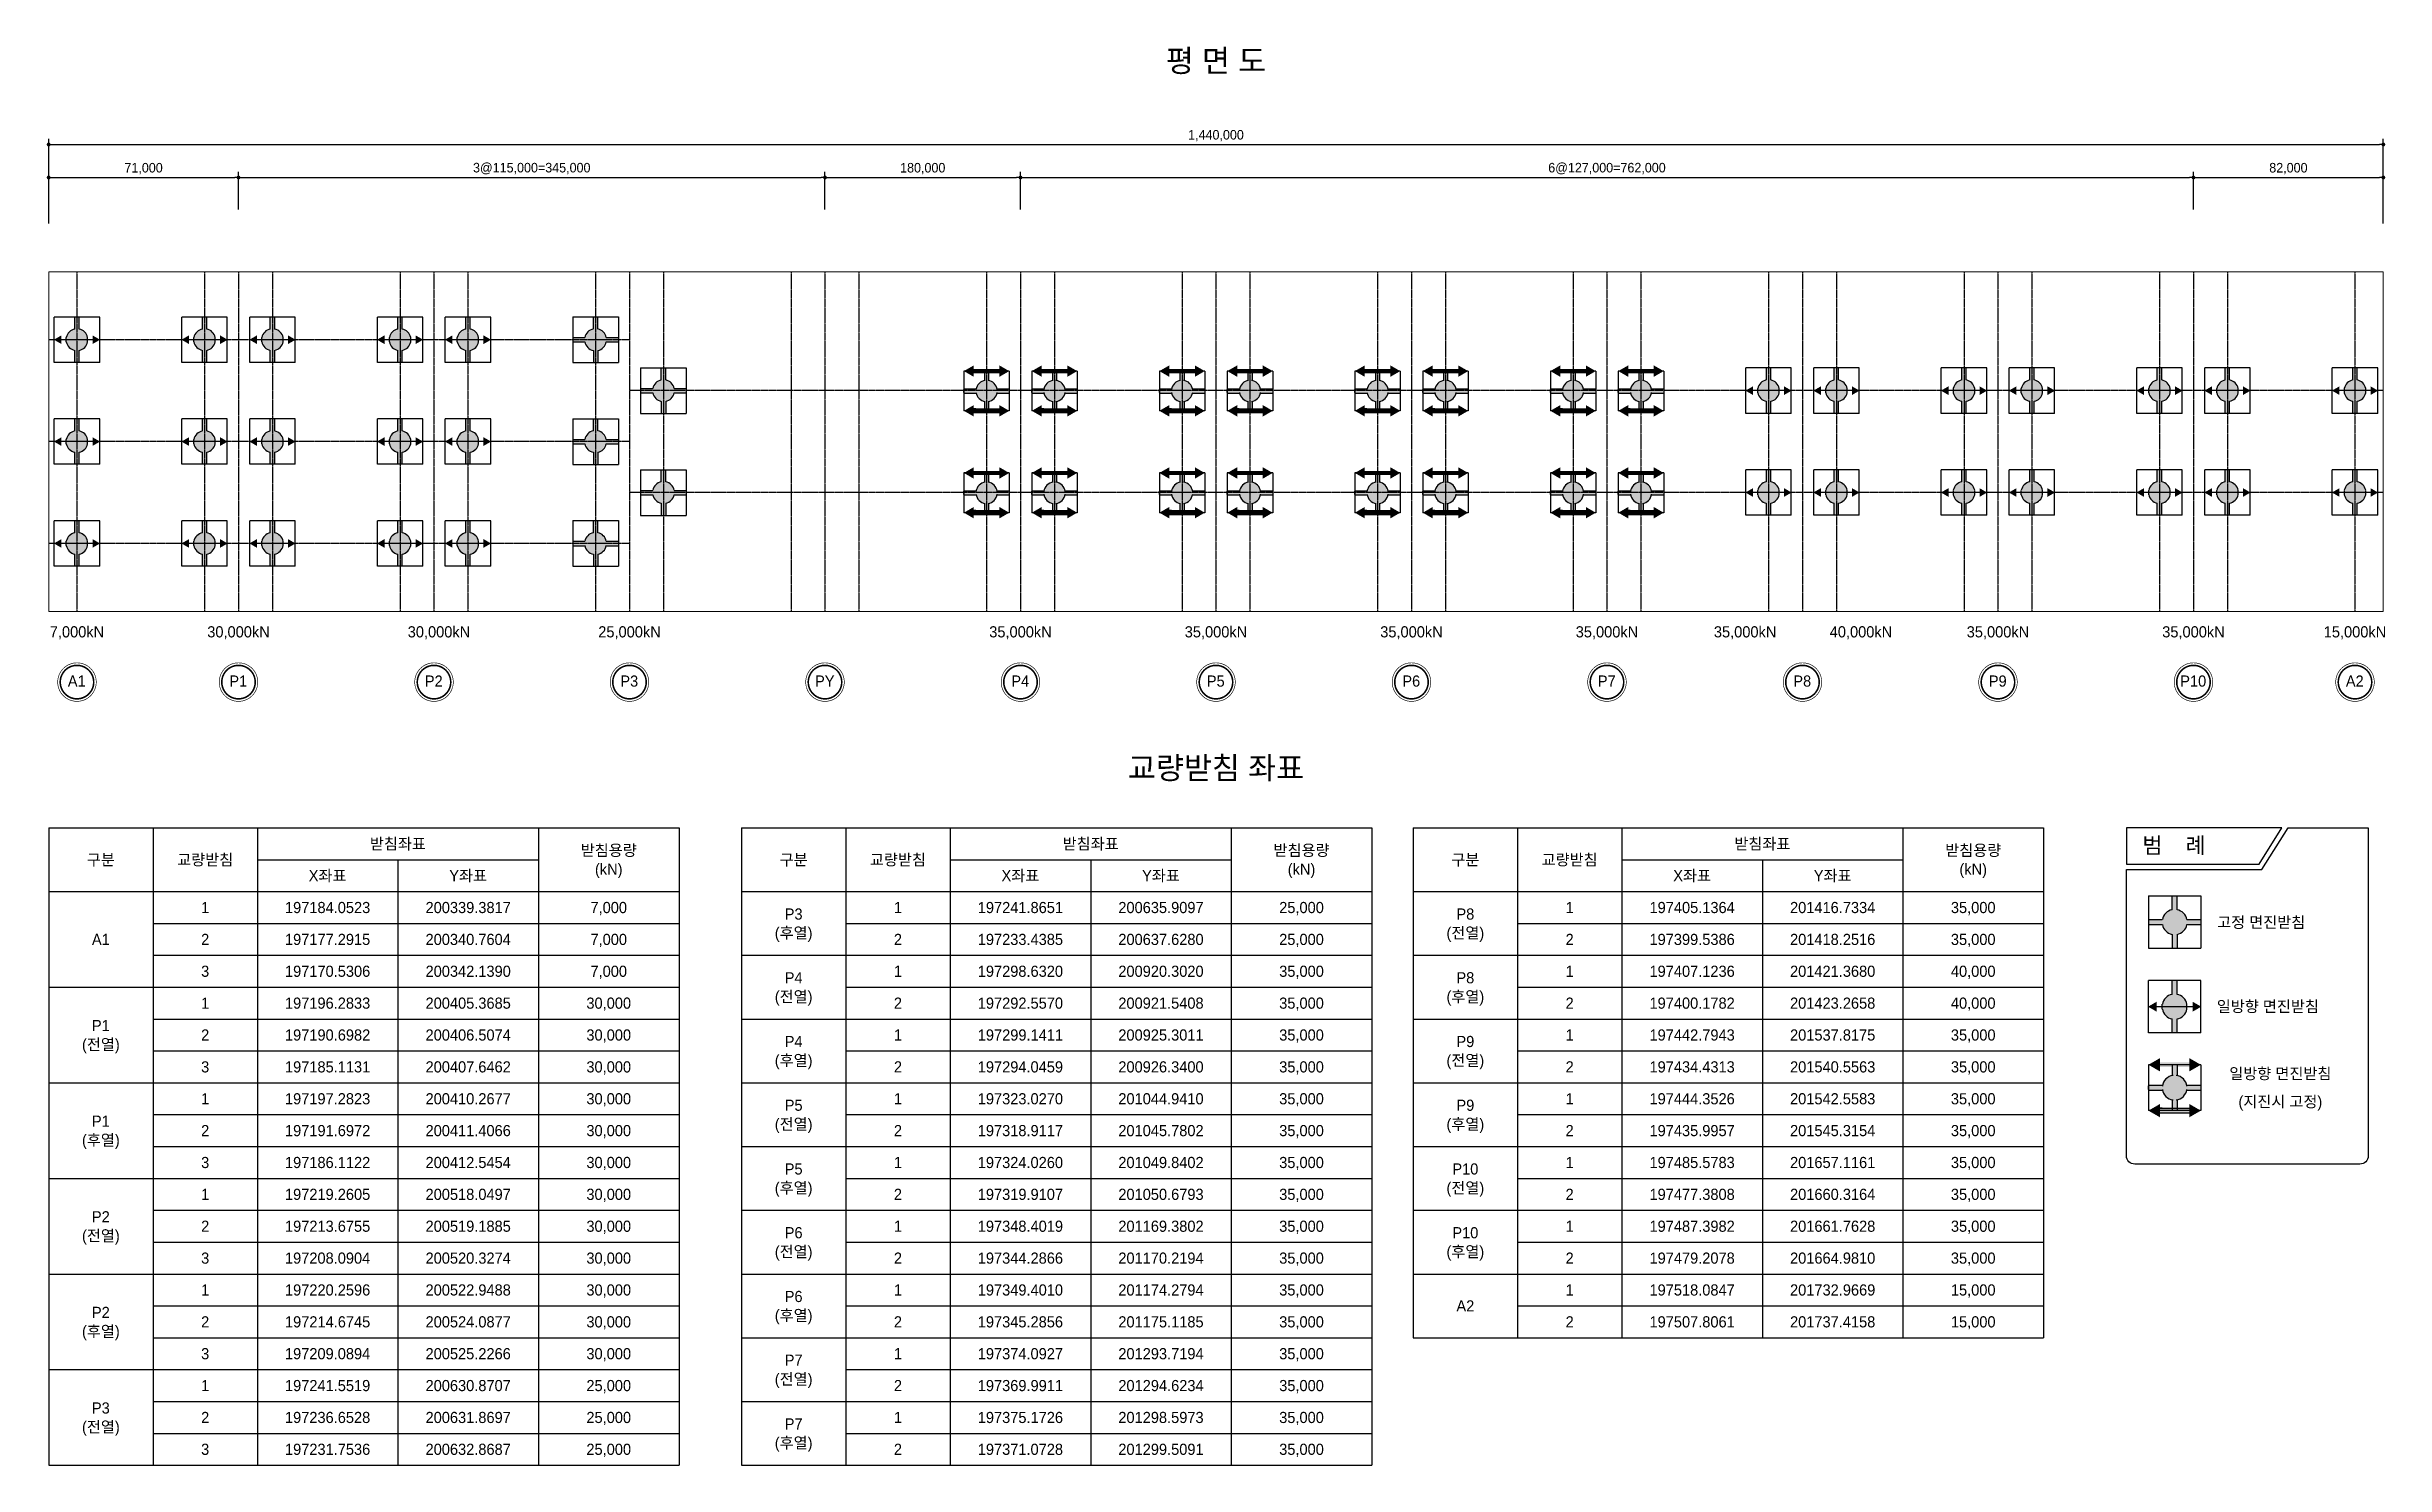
# Model space of a CAD drawing. Header units: millimetres. Extents: x 0 to 253461, y 0 to 44491.
# Drawn here: x 0 to 73325, y 0 to 44491 of the extents above; entities outside this region: 2.
import ezdxf
from ezdxf.enums import TextEntityAlignment as Align

# ---------------------------------------------------------------- set-up
doc = ezdxf.new("R2010")
doc.units = ezdxf.units.MM
doc.header["$LTSCALE"] = 8
doc.linetypes.add('A-CENTR01', pattern=[2, 1.25, -0.25, 0.25, -0.25])
for name, color, linetype in [('CS-CNTL', 1, 'A-CENTR01'), ('CS-DIML', 1, 'Continuous'), ('CS-DIMT', 3, 'Continuous'), ('CS-LEAD', 1, 'Continuous'), ('CS-PATT', 1, 'Continuous'), ('CS-SYMB', 3, 'Continuous'), ('CS-TABL-LIN1', 4, 'Continuous'), ('CS-TABL-LIN2', 1, 'Continuous'), ('CS-TABL-TEX2', 3, 'Continuous'), ('CZ-LIN1', 7, 'Continuous')]:
    doc.layers.add(name, color=color, linetype=linetype)
doc.layers.add('CS-CONC-MAJR', color=4, linetype='Continuous', lineweight=0)
doc.styles.add('-윤고딕150', font='')
doc.styles.add('윤고딕150', font='')
doc.styles.get('-윤고딕150').set_extended_font_data('Dotum')
doc.styles.get('윤고딕150').set_extended_font_data('Dotum')

msp = doc.modelspace()

# ---------------------------------------------------------------- texts
at = {"layer": 'CS-DIMT'}
for s, height, style, p in [('평 면 도', 700, '윤고딕150', (36662, 44060)), ('7,000kN', 350, '-윤고딕150', (947, 26117)), ('30,000kN', 350, '-윤고딕150', (6012, 26117)), ('30,000kN', 350, '-윤고딕150', (12298, 26117)), ('25,000kN', 350, '-윤고딕150', (18272, 26117)), ('35,000kN', 350, '-윤고딕150', (30532, 26117)), ('35,000kN', 350, '-윤고딕150', (36662, 26117)), ('35,000kN', 350, '-윤고딕150', (42792, 26117)), ('35,000kN', 350, '-윤고딕150', (48922, 26117)), ('35,000kN', 350, '-윤고딕150', (53254, 26117)), ('40,000kN', 350, '-윤고딕150', (56886, 26117)), ('35,000kN', 350, '-윤고딕150', (61182, 26117)), ('35,000kN', 350, '-윤고딕150', (67312, 26117)), ('15,000kN', 350, '-윤고딕150', (72377, 26117)), ('교량받침 좌표', 700, '윤고딕150', (36662, 21883))]:
    msp.add_text(s, height=height, dxfattribs=dict(at, style=style)).set_placement(p, align=Align.MIDDLE)
for s, height, style, p in [('A1', 349.8, '윤고딕150', (940, 24596)), ('P1', 349.8, '윤고딕150', (6005, 24596)), ('P2', 349.8, '윤고딕150', (12135, 24596)), ('P3', 349.8, '윤고딕150', (18265, 24596)), ('PY', 349.8, '윤고딕150', (24395, 24596)), ('P4', 349.8, '윤고딕150', (30525, 24596)), ('P5', 349.8, '윤고딕150', (36655, 24596)), ('P6', 349.8, '윤고딕150', (42785, 24596)), ('P7', 349.8, '윤고딕150', (48915, 24596)), ('P8', 349.8, '윤고딕150', (55045, 24596)), ('P9', 349.8, '윤고딕150', (61175, 24596)), ('P10', 349.8, '윤고딕150', (67305, 24596)), ('A2', 349.8, '윤고딕150', (72370, 24596)), ('일방향 면진받침', 350, '-윤고딕150', (70037, 12286)), ('(지진시 고정)', 350, '-윤고딕150', (70037, 11405))]:
    msp.add_text(s, height=height, dxfattribs=dict(at, style=style)).set_placement(p, align=Align.MIDDLE_CENTER)
at = {"layer": 'CS-DIMT', "style": '-윤고딕150'}
for s, height, p in [('범    례', 500, (65710, 19445)), ('고정 면진받침', 350, (68054, 17031)), ('일방향 면진받침', 350, (68043, 14392))]:
    msp.add_text(s, height=height, dxfattribs=at).set_placement(p, align=Align.MIDDLE_LEFT)
at = {"layer": 'CS-DIMT', "char_height": 300, "attachment_point": 5, "style": '윤고딕150'}
for s, insert in [('\\A1;1,440,000', (36662, 41702)), ('\\A1;71,000', (3036, 40669)), ('\\A1;3@115,000=345,000', (15207, 40669)), ('\\A1;180,000', (27467, 40669)), ('\\A1;6@127,000=762,000', (48922, 40669)), ('\\A1;82,000', (70289, 40669))]:
    msp.add_mtext(s, dxfattribs=dict(at, insert=insert))
at = {"layer": 'CS-TABL-TEX2', "style": '윤고딕150'}
for s, p in [('구분', (1696, 18992)), ('교량받침', (4967, 18992)), ('받침좌표', (11010, 19492)), ('받침용량', (17621, 19289)), ('구분', (23419, 18992)), ('교량받침', (26690, 18992)), ('받침좌표', (32733, 19492)), ('받침용량', (39344, 19289)), ('구분', (44481, 18992)), ('교량받침', (47752, 18992)), ('받침좌표', (53795, 19492)), ('받침용량', (60406, 19289)), ('X좌표', (8806, 18493)), ('Y좌표', (13214, 18493)), ('(kN)', (17621, 18696)), ('X좌표', (30529, 18493)), ('Y좌표', (34937, 18493)), ('(kN)', (39344, 18696)), ('X좌표', (51592, 18493)), ('Y좌표', (55999, 18493)), ('(kN)', (60406, 18696)), ('1', (4967, 17493)), ('197184.0523', (8806, 17493)), ('200339.3817', (13214, 17493)), ('7,000', (17621, 17493)), ('1', (26690, 17493)), ('197241.8651', (30529, 17493)), ('200635.9097', (34937, 17493)), ('25,000', (39344, 17493)), ('1', (47752, 17493)), ('197405.1364', (51592, 17493)), ('201416.7334', (55999, 17493)), ('35,000', (60406, 17493)), ('(후열)', (23419, 16697)), ('P3', (23419, 17289)), ('(전열)', (44481, 16697)), ('P8', (44481, 17289)), ('A1', (1696, 16493)), ('2', (4967, 16493)), ('197177.2915', (8806, 16493)), ('200340.7604', (13214, 16493)), ('7,000', (17621, 16493)), ('2', (26690, 16493)), ('197233.4385', (30529, 16493)), ('200637.6280', (34937, 16493)), ('25,000', (39344, 16493)), ('2', (47752, 16493)), ('197399.5386', (51592, 16493)), ('201418.2516', (55999, 16493)), ('35,000', (60406, 16493)), ('3', (4967, 15494)), ('197170.5306', (8806, 15494)), ('200342.1390', (13214, 15494)), ('7,000', (17621, 15494)), ('P4', (23419, 15290)), ('1', (26690, 15494)), ('197298.6320', (30529, 15494)), ('200920.3020', (34937, 15494)), ('35,000', (39344, 15494)), ('P8', (44481, 15290)), ('1', (47752, 15494)), ('197407.1236', (51592, 15494)), ('201421.3680', (55999, 15494)), ('40,000', (60406, 15494)), ('1', (4967, 14494)), ('197196.2833', (8806, 14494)), ('200405.3685', (13214, 14494)), ('30,000', (17621, 14494)), ('(전열)', (23419, 14698)), ('2', (26690, 14494)), ('197292.5570', (30529, 14494)), ('200921.5408', (34937, 14494)), ('35,000', (39344, 14494)), ('(후열)', (44481, 14698)), ('2', (47752, 14494)), ('197400.1782', (51592, 14494)), ('201423.2658', (55999, 14494)), ('40,000', (60406, 14494)), ('P1', (1696, 13791)), ('(전열)', (1696, 13198)), ('2', (4967, 13495)), ('197190.6982', (8806, 13495)), ('200406.5074', (13214, 13495)), ('30,000', (17621, 13495)), ('P4', (23419, 13291)), ('1', (26690, 13495)), ('197299.1411', (30529, 13495)), ('200925.3011', (34937, 13495)), ('35,000', (39344, 13495)), ('P9', (44481, 13291)), ('1', (47752, 13495)), ('197442.7943', (51592, 13495)), ('201537.8175', (55999, 13495)), ('35,000', (60406, 13495)), ('3', (4967, 12495)), ('197185.1131', (8806, 12495)), ('200407.6462', (13214, 12495)), ('30,000', (17621, 12495)), ('(후열)', (23419, 12699)), ('2', (26690, 12495)), ('197294.0459', (30529, 12495)), ('200926.3400', (34937, 12495)), ('35,000', (39344, 12495)), ('(전열)', (44481, 12699)), ('2', (47752, 12495)), ('197434.4313', (51592, 12495)), ('201540.5563', (55999, 12495)), ('35,000', (60406, 12495)), ('1', (4967, 11495)), ('197197.2823', (8806, 11495)), ('200410.2677', (13214, 11495)), ('30,000', (17621, 11495)), ('P5', (23419, 11292)), ('1', (26690, 11495)), ('197323.0270', (30529, 11495)), ('201044.9410', (34937, 11495)), ('35,000', (39344, 11495)), ('P9', (44481, 11292)), ('1', (47752, 11495)), ('197444.3526', (51592, 11495)), ('201542.5583', (55999, 11495)), ('35,000', (60406, 11495)), ('(후열)', (1696, 10200)), ('P1', (1696, 10792)), ('2', (4967, 10496)), ('197191.6972', (8806, 10496)), ('200411.4066', (13214, 10496)), ('30,000', (17621, 10496)), ('(전열)', (23419, 10699)), ('2', (26690, 10496)), ('197318.9117', (30529, 10496)), ('201045.7802', (34937, 10496)), ('35,000', (39344, 10496)), ('(후열)', (44481, 10699)), ('2', (47752, 10496)), ('197435.9957', (51592, 10496)), ('201545.3154', (55999, 10496)), ('35,000', (60406, 10496)), ('3', (4967, 9496)), ('197186.1122', (8806, 9496)), ('200412.5454', (13214, 9496)), ('30,000', (17621, 9496)), ('1', (26690, 9496)), ('197324.0260', (30529, 9496)), ('201049.8402', (34937, 9496)), ('35,000', (39344, 9496)), ('1', (47752, 9496)), ('197485.5783', (51592, 9496)), ('201657.1161', (55999, 9496)), ('35,000', (60406, 9496)), ('(후열)', (23419, 8700)), ('P5', (23419, 9293)), ('(전열)', (44481, 8700)), ('P10', (44481, 9293)), ('1', (4967, 8497)), ('197219.2605', (8806, 8497)), ('200518.0497', (13214, 8497)), ('30,000', (17621, 8497)), ('2', (26690, 8497)), ('197319.9107', (30529, 8497)), ('201050.6793', (34937, 8497)), ('35,000', (39344, 8497)), ('2', (47752, 8497)), ('197477.3808', (51592, 8497)), ('201660.3164', (55999, 8497)), ('35,000', (60406, 8497)), ('(전열)', (1696, 7201)), ('P2', (1696, 7793)), ('2', (4967, 7497)), ('197213.6755', (8806, 7497)), ('200519.1885', (13214, 7497)), ('30,000', (17621, 7497)), ('P6', (23419, 7293)), ('1', (26690, 7497)), ('197348.4019', (30529, 7497)), ('201169.3802', (34937, 7497)), ('35,000', (39344, 7497)), ('P10', (44481, 7293)), ('1', (47752, 7497)), ('197487.3982', (51592, 7497)), ('201661.7628', (55999, 7497)), ('35,000', (60406, 7497)), ('3', (4967, 6497)), ('197208.0904', (8806, 6497)), ('200520.3274', (13214, 6497)), ('30,000', (17621, 6497)), ('(전열)', (23419, 6701)), ('2', (26690, 6497)), ('197344.2866', (30529, 6497)), ('201170.2194', (34937, 6497)), ('35,000', (39344, 6497)), ('(후열)', (44481, 6701)), ('2', (47752, 6497)), ('197479.2078', (51592, 6497)), ('201664.9810', (55999, 6497)), ('35,000', (60406, 6497)), ('1', (4967, 5498)), ('197220.2596', (8806, 5498)), ('200522.9488', (13214, 5498)), ('30,000', (17621, 5498)), ('P6', (23419, 5294)), ('1', (26690, 5498)), ('197349.4010', (30529, 5498)), ('201174.2794', (34937, 5498)), ('35,000', (39344, 5498)), ('A2', (44481, 4998)), ('1', (47752, 5498)), ('197518.0847', (51592, 5498)), ('201732.9669', (55999, 5498)), ('15,000', (60406, 5498)), ('(후열)', (1696, 4202)), ('P2', (1696, 4794)), ('2', (4967, 4498)), ('197214.6745', (8806, 4498)), ('200524.0877', (13214, 4498)), ('30,000', (17621, 4498)), ('(후열)', (23419, 4702)), ('2', (26690, 4498)), ('197345.2856', (30529, 4498)), ('201175.1185', (34937, 4498)), ('35,000', (39344, 4498)), ('2', (47752, 4498)), ('197507.8061', (51592, 4498)), ('201737.4158', (55999, 4498)), ('15,000', (60406, 4498)), ('3', (4967, 3499)), ('197209.0894', (8806, 3499)), ('200525.2266', (13214, 3499)), ('30,000', (17621, 3499)), ('1', (26690, 3499)), ('197374.0927', (30529, 3499)), ('201293.7194', (34937, 3499)), ('35,000', (39344, 3499)), ('P7', (23419, 3295)), ('1', (4967, 2499)), ('197241.5519', (8806, 2499)), ('200630.8707', (13214, 2499)), ('25,000', (17621, 2499)), ('(전열)', (23419, 2703)), ('2', (26690, 2499)), ('197369.9911', (30529, 2499)), ('201294.6234', (34937, 2499)), ('35,000', (39344, 2499)), ('P3', (1696, 1796)), ('2', (4967, 1499)), ('197236.6528', (8806, 1499)), ('200631.8697', (13214, 1499)), ('25,000', (17621, 1499)), ('P7', (23419, 1296)), ('1', (26690, 1499)), ('197375.1726', (30529, 1499)), ('201298.5973', (34937, 1499)), ('35,000', (39344, 1499)), ('(전열)', (1696, 1203)), ('(후열)', (23419, 703)), ('3', (4967, 500)), ('197231.7536', (8806, 500)), ('200632.8687', (13214, 500)), ('25,000', (17621, 500)), ('2', (26690, 500)), ('197371.0728', (30529, 500)), ('201299.5091', (34937, 500)), ('35,000', (39344, 500))]:
    msp.add_text(s, height=350, dxfattribs=at).set_placement(p, align=Align.MIDDLE_CENTER)

# ---------------------------------------------------------------- hatches: boundary and pattern name
at = {"layer": 'CS-PATT'}
for points in [[(1282, 35371, 0.299849), (1016, 35637), (1016, 36014), (879, 36014), (879, 35637, 0.299849), (613, 35371), (613, 35233, 0.299849), (879, 34967), (879, 34590), (1016, 34590), (1016, 34967, 0.299849), (1282, 35233)], [(5282, 35371, 0.299849), (5016, 35637), (5016, 36014), (4879, 36014), (4879, 35637, 0.299849), (4613, 35371), (4613, 35233, 0.299849), (4879, 34967), (4879, 34590), (5016, 34590), (5016, 34967, 0.299849), (5282, 35233)], [(7412, 35371, 0.299849), (7146, 35637), (7146, 36014), (7009, 36014), (7009, 35637, 0.299849), (6743, 35371), (6743, 35233, 0.299849), (7009, 34967), (7009, 34590), (7146, 34590), (7146, 34967, 0.299849), (7412, 35233)], [(11412, 35371, 0.299849), (11146, 35637), (11146, 36014), (11009, 36014), (11009, 35637, 0.299849), (10743, 35371), (10743, 35233, 0.299849), (11009, 34967), (11009, 34590), (11146, 34590), (11146, 34967, 0.299849), (11412, 35233)], [(13542, 35371, 0.299849), (13276, 35637), (13276, 36014), (13139, 36014), (13139, 35637, 0.299849), (12873, 35371), (12873, 35233, 0.299849), (13139, 34967), (13139, 34590), (13276, 34590), (13276, 34967, 0.299849), (13542, 35233)], [(29911, 34383), (29911, 34253), (29026, 34253), (29026, 34383)], [(32041, 34383), (32041, 34253), (31156, 34253), (31156, 34383)], [(36041, 34383), (36041, 34253), (35156, 34253), (35156, 34383)], [(38171, 34383), (38171, 34253), (37286, 34253), (37286, 34383)], [(42171, 34383), (42171, 34253), (41286, 34253), (41286, 34383)], [(44301, 34383), (44301, 34253), (43416, 34253), (43416, 34383)], [(48301, 34383), (48301, 34253), (47416, 34253), (47416, 34383)], [(50431, 34383), (50431, 34253), (49546, 34253), (49546, 34383)], [(54322, 33773, 0.299849), (54056, 34039), (54056, 34416), (53919, 34416), (53919, 34039, 0.299849), (53653, 33773), (53653, 33636, 0.299849), (53919, 33370), (53919, 32993), (54056, 32993), (54056, 33370, 0.299849), (54322, 33636)], [(56452, 33773, 0.299849), (56186, 34039), (56186, 34416), (56049, 34416), (56049, 34039, 0.299849), (55783, 33773), (55783, 33636, 0.299849), (56049, 33370), (56049, 32993), (56186, 32993), (56186, 33370, 0.299849), (56452, 33636)], [(60452, 33773, 0.299849), (60186, 34039), (60186, 34416), (60049, 34416), (60049, 34039, 0.299849), (59783, 33773), (59783, 33636, 0.299849), (60049, 33370), (60049, 32993), (60186, 32993), (60186, 33370, 0.299849), (60452, 33636)], [(62582, 33773, 0.299849), (62316, 34039), (62316, 34416), (62179, 34416), (62179, 34039, 0.299849), (61913, 33773), (61913, 33636, 0.299849), (62179, 33370), (62179, 32993), (62316, 32993), (62316, 33370, 0.299849), (62582, 33636)], [(66582, 33773, 0.299849), (66316, 34039), (66316, 34416), (66179, 34416), (66179, 34039, 0.299849), (65913, 33773), (65913, 33636, 0.299849), (66179, 33370), (66179, 32993), (66316, 32993), (66316, 33370, 0.299849), (66582, 33636)], [(68712, 33773, 0.299849), (68446, 34039), (68446, 34416), (68309, 34416), (68309, 34039, 0.299849), (68043, 33773), (68043, 33636, 0.299849), (68309, 33370), (68309, 32993), (68446, 32993), (68446, 33370, 0.299849), (68712, 33636)], [(72712, 33773, 0.299849), (72446, 34039), (72446, 34416), (72309, 34416), (72309, 34039, 0.299849), (72043, 33773), (72043, 33636, 0.299849), (72309, 33370), (72309, 32993), (72446, 32993), (72446, 33370, 0.299849), (72712, 33636)], [(29911, 33137), (29911, 33007), (29026, 33007), (29026, 33137)], [(32041, 33137), (32041, 33007), (31156, 33007), (31156, 33137)], [(36041, 33137), (36041, 33007), (35156, 33007), (35156, 33137)], [(38171, 33137), (38171, 33007), (37286, 33007), (37286, 33137)], [(42171, 33137), (42171, 33007), (41286, 33007), (41286, 33137)], [(44301, 33137), (44301, 33007), (43416, 33007), (43416, 33137)], [(48301, 33137), (48301, 33007), (47416, 33007), (47416, 33137)], [(50431, 33137), (50431, 33007), (49546, 33007), (49546, 33137)], [(1282, 32176, 0.299849), (1016, 32442), (1016, 32819), (879, 32819), (879, 32442, 0.299849), (613, 32176), (613, 32038, 0.299849), (879, 31772), (879, 31395), (1016, 31395), (1016, 31772, 0.299849), (1282, 32038)], [(5282, 32176, 0.299849), (5016, 32442), (5016, 32819), (4879, 32819), (4879, 32442, 0.299849), (4613, 32176), (4613, 32038, 0.299849), (4879, 31772), (4879, 31395), (5016, 31395), (5016, 31772, 0.299849), (5282, 32038)], [(7412, 32176, 0.299849), (7146, 32442), (7146, 32819), (7009, 32819), (7009, 32442, 0.299849), (6743, 32176), (6743, 32038, 0.299849), (7009, 31772), (7009, 31395), (7146, 31395), (7146, 31772, 0.299849), (7412, 32038)], [(11412, 32176, 0.299849), (11146, 32442), (11146, 32819), (11009, 32819), (11009, 32442, 0.299849), (10743, 32176), (10743, 32038, 0.299849), (11009, 31772), (11009, 31395), (11146, 31395), (11146, 31772, 0.299849), (11412, 32038)], [(13542, 32176, 0.299849), (13276, 32442), (13276, 32819), (13139, 32819), (13139, 32442, 0.299849), (12873, 32176), (12873, 32038, 0.299849), (13139, 31772), (13139, 31395), (13276, 31395), (13276, 31772, 0.299849), (13542, 32038)], [(29911, 31188), (29911, 31058), (29026, 31058), (29026, 31188)], [(32041, 31188), (32041, 31058), (31156, 31058), (31156, 31188)], [(36041, 31188), (36041, 31058), (35156, 31058), (35156, 31188)], [(38171, 31188), (38171, 31058), (37286, 31058), (37286, 31188)], [(42171, 31188), (42171, 31058), (41286, 31058), (41286, 31188)], [(44301, 31188), (44301, 31058), (43416, 31058), (43416, 31188)], [(48301, 31188), (48301, 31058), (47416, 31058), (47416, 31188)], [(50431, 31188), (50431, 31058), (49546, 31058), (49546, 31188)], [(54322, 30578, 0.299849), (54056, 30844), (54056, 31221), (53919, 31221), (53919, 30844, 0.299849), (53653, 30578), (53653, 30441, 0.299849), (53919, 30175), (53919, 29798), (54056, 29798), (54056, 30175, 0.299849), (54322, 30441)], [(56452, 30578, 0.299849), (56186, 30844), (56186, 31221), (56049, 31221), (56049, 30844, 0.299849), (55783, 30578), (55783, 30441, 0.299849), (56049, 30175), (56049, 29798), (56186, 29798), (56186, 30175, 0.299849), (56452, 30441)], [(60452, 30578, 0.299849), (60186, 30844), (60186, 31221), (60049, 31221), (60049, 30844, 0.299849), (59783, 30578), (59783, 30441, 0.299849), (60049, 30175), (60049, 29798), (60186, 29798), (60186, 30175, 0.299849), (60452, 30441)], [(62582, 30578, 0.299849), (62316, 30844), (62316, 31221), (62179, 31221), (62179, 30844, 0.299849), (61913, 30578), (61913, 30441, 0.299849), (62179, 30175), (62179, 29798), (62316, 29798), (62316, 30175, 0.299849), (62582, 30441)], [(66582, 30578, 0.299849), (66316, 30844), (66316, 31221), (66179, 31221), (66179, 30844, 0.299849), (65913, 30578), (65913, 30441, 0.299849), (66179, 30175), (66179, 29798), (66316, 29798), (66316, 30175, 0.299849), (66582, 30441)], [(68712, 30578, 0.299849), (68446, 30844), (68446, 31221), (68309, 31221), (68309, 30844, 0.299849), (68043, 30578), (68043, 30441, 0.299849), (68309, 30175), (68309, 29798), (68446, 29798), (68446, 30175, 0.299849), (68712, 30441)], [(72712, 30578, 0.299849), (72446, 30844), (72446, 31221), (72309, 31221), (72309, 30844, 0.299849), (72043, 30578), (72043, 30441, 0.299849), (72309, 30175), (72309, 29798), (72446, 29798), (72446, 30175, 0.299849), (72712, 30441)], [(1282, 28981, 0.299849), (1016, 29247), (1016, 29624), (879, 29624), (879, 29247, 0.299849), (613, 28981), (613, 28843, 0.299849), (879, 28577), (879, 28200), (1016, 28200), (1016, 28577, 0.299849), (1282, 28843)], [(5282, 28981, 0.299849), (5016, 29247), (5016, 29624), (4879, 29624), (4879, 29247, 0.299849), (4613, 28981), (4613, 28843, 0.299849), (4879, 28577), (4879, 28200), (5016, 28200), (5016, 28577, 0.299849), (5282, 28843)], [(7412, 28981, 0.299849), (7146, 29247), (7146, 29624), (7009, 29624), (7009, 29247, 0.299849), (6743, 28981), (6743, 28843, 0.299849), (7009, 28577), (7009, 28200), (7146, 28200), (7146, 28577, 0.299849), (7412, 28843)], [(11412, 28981, 0.299849), (11146, 29247), (11146, 29624), (11009, 29624), (11009, 29247, 0.299849), (10743, 28981), (10743, 28843, 0.299849), (11009, 28577), (11009, 28200), (11146, 28200), (11146, 28577, 0.299849), (11412, 28843)], [(13542, 28981, 0.299849), (13276, 29247), (13276, 29624), (13139, 29624), (13139, 29247, 0.299849), (12873, 28981), (12873, 28843, 0.299849), (13139, 28577), (13139, 28200), (13276, 28200), (13276, 28577, 0.299849), (13542, 28843)], [(29911, 29942), (29911, 29812), (29026, 29812), (29026, 29942)], [(32041, 29942), (32041, 29812), (31156, 29812), (31156, 29942)], [(36041, 29942), (36041, 29812), (35156, 29812), (35156, 29942)], [(38171, 29942), (38171, 29812), (37286, 29812), (37286, 29942)], [(42171, 29942), (42171, 29812), (41286, 29812), (41286, 29942)], [(44301, 29942), (44301, 29812), (43416, 29812), (43416, 29942)], [(48301, 29942), (48301, 29812), (47416, 29812), (47416, 29942)], [(50431, 29942), (50431, 29812), (49546, 29812), (49546, 29942)], [(67108, 14462, 0.299849), (66801, 14769), (66801, 15205), (66642, 15205), (66642, 14769, 0.299849), (66335, 14462), (66335, 14303, 0.299849), (66642, 13997), (66642, 13561), (66801, 13561), (66801, 13997, 0.299849), (67108, 14303)], [(67233, 12636), (67233, 12486), (66211, 12486), (66211, 12636)], [(67233, 11198), (67233, 11047), (66211, 11047), (66211, 11198)]]:
    msp.add_hatch(color=256, dxfattribs=at).paths.add_polyline_path(points)
h = msp.add_hatch(color=256, dxfattribs=at)
edge = h.paths.add_edge_path()
edge.add_line((17924, 35371), (17924, 35232))
edge.add_line((17924, 35232), (17545, 35232))
edge.add_arc((17208, 35302), 344, 281.61742, 348.38258, ccw=False)
edge.add_line((17277, 34965), (17277, 34585))
edge.add_line((17277, 34585), (17139, 34585))
edge.add_line((17139, 34585), (17139, 34965))
edge.add_arc((17208, 35302), 344, 191.61742, 258.38258, ccw=False)
edge.add_line((16871, 35232), (16492, 35232))
edge.add_line((16492, 35232), (16492, 35371))
edge.add_line((16492, 35371), (16871, 35371))
edge.add_arc((17208, 35302), 344, 101.61742, 168.38258, ccw=False)
edge.add_line((17139, 35638), (17139, 36018))
edge.add_line((17139, 36018), (17277, 36018))
edge.add_line((17277, 36018), (17277, 35638))
edge.add_arc((17208, 35302), 344, 11.61742, 78.38258, ccw=False)
edge.add_line((17545, 35371), (17924, 35371))
h = msp.add_hatch(color=256, dxfattribs=at)
edge = h.paths.add_edge_path()
edge.add_line((20054, 33773), (20054, 33635))
edge.add_line((20054, 33635), (19675, 33635))
edge.add_arc((19338, 33704), 344, 281.61742, 348.38258, ccw=False)
edge.add_line((19407, 33367), (19407, 32988))
edge.add_line((19407, 32988), (19269, 32988))
edge.add_line((19269, 32988), (19269, 33367))
edge.add_arc((19338, 33704), 344, 191.61742, 258.38258, ccw=False)
edge.add_line((19001, 33635), (18622, 33635))
edge.add_line((18622, 33635), (18622, 33773))
edge.add_line((18622, 33773), (19001, 33773))
edge.add_arc((19338, 33704), 344, 101.61742, 168.38258, ccw=False)
edge.add_line((19269, 34041), (19269, 34420))
edge.add_line((19269, 34420), (19407, 34420))
edge.add_line((19407, 34420), (19407, 34041))
edge.add_arc((19338, 33704), 344, 11.61742, 78.38258, ccw=False)
edge.add_line((19675, 33773), (20054, 33773))
h = msp.add_hatch(color=256, dxfattribs=at)
h.paths.add_polyline_path([(29734, 33899, 0.181733), (29534, 34024), (29534, 34318), (29403, 34318), (29403, 34024, 0.303681), (29140, 33760), (28757, 33760), (28757, 33629), (29140, 33629, 0.147543), (29231, 33458)])
h.paths.add_polyline_path([(29798, 33629), (30180, 33629), (30180, 33760), (29798, 33760, 0.11557), (29734, 33899), (29231, 33458, 0.149442), (29403, 33366), (29403, 33137), (29534, 33137), (29534, 33366, 0.303681)])
h = msp.add_hatch(color=256, dxfattribs=at)
h.paths.add_polyline_path([(31864, 33899, 0.181733), (31664, 34024), (31664, 34318), (31533, 34318), (31533, 34024, 0.303681), (31270, 33760), (30887, 33760), (30887, 33629), (31270, 33629, 0.147543), (31361, 33458)])
h.paths.add_polyline_path([(31928, 33629), (32310, 33629), (32310, 33760), (31928, 33760, 0.11557), (31864, 33899), (31361, 33458, 0.149442), (31533, 33366), (31533, 33137), (31664, 33137), (31664, 33366, 0.303681)])
h = msp.add_hatch(color=256, dxfattribs=at)
h.paths.add_polyline_path([(35864, 33899, 0.181733), (35664, 34024), (35664, 34318), (35533, 34318), (35533, 34024, 0.303681), (35270, 33760), (34887, 33760), (34887, 33629), (35270, 33629, 0.147543), (35361, 33458)])
h.paths.add_polyline_path([(35928, 33629), (36310, 33629), (36310, 33760), (35928, 33760, 0.11557), (35864, 33899), (35361, 33458, 0.149442), (35533, 33366), (35533, 33137), (35664, 33137), (35664, 33366, 0.303681)])
h = msp.add_hatch(color=256, dxfattribs=at)
h.paths.add_polyline_path([(37994, 33899, 0.181733), (37794, 34024), (37794, 34318), (37663, 34318), (37663, 34024, 0.303681), (37400, 33760), (37017, 33760), (37017, 33629), (37400, 33629, 0.147543), (37491, 33458)])
h.paths.add_polyline_path([(38058, 33629), (38440, 33629), (38440, 33760), (38058, 33760, 0.11557), (37994, 33899), (37491, 33458, 0.149442), (37663, 33366), (37663, 33137), (37794, 33137), (37794, 33366, 0.303681)])
h = msp.add_hatch(color=256, dxfattribs=at)
h.paths.add_polyline_path([(41994, 33899, 0.181733), (41794, 34024), (41794, 34318), (41663, 34318), (41663, 34024, 0.303681), (41400, 33760), (41017, 33760), (41017, 33629), (41400, 33629, 0.147543), (41491, 33458)])
h.paths.add_polyline_path([(42058, 33629), (42440, 33629), (42440, 33760), (42058, 33760, 0.11557), (41994, 33899), (41491, 33458, 0.149442), (41663, 33366), (41663, 33137), (41794, 33137), (41794, 33366, 0.303681)])
h = msp.add_hatch(color=256, dxfattribs=at)
h.paths.add_polyline_path([(44124, 33899, 0.181733), (43924, 34024), (43924, 34318), (43793, 34318), (43793, 34024, 0.303681), (43530, 33760), (43147, 33760), (43147, 33629), (43530, 33629, 0.147543), (43621, 33458)])
h.paths.add_polyline_path([(44188, 33629), (44570, 33629), (44570, 33760), (44188, 33760, 0.11557), (44124, 33899), (43621, 33458, 0.149442), (43793, 33366), (43793, 33137), (43924, 33137), (43924, 33366, 0.303681)])
h = msp.add_hatch(color=256, dxfattribs=at)
h.paths.add_polyline_path([(48124, 33899, 0.181733), (47924, 34024), (47924, 34318), (47793, 34318), (47793, 34024, 0.303681), (47530, 33760), (47147, 33760), (47147, 33629), (47530, 33629, 0.147543), (47621, 33458)])
h.paths.add_polyline_path([(48188, 33629), (48570, 33629), (48570, 33760), (48188, 33760, 0.11557), (48124, 33899), (47621, 33458, 0.149442), (47793, 33366), (47793, 33137), (47924, 33137), (47924, 33366, 0.303681)])
h = msp.add_hatch(color=256, dxfattribs=at)
h.paths.add_polyline_path([(50254, 33899, 0.181733), (50054, 34024), (50054, 34318), (49923, 34318), (49923, 34024, 0.303681), (49660, 33760), (49277, 33760), (49277, 33629), (49660, 33629, 0.147543), (49751, 33458)])
h.paths.add_polyline_path([(50318, 33629), (50700, 33629), (50700, 33760), (50318, 33760, 0.11557), (50254, 33899), (49751, 33458, 0.149442), (49923, 33366), (49923, 33137), (50054, 33137), (50054, 33366, 0.303681)])
h = msp.add_hatch(color=256, dxfattribs=at)
edge = h.paths.add_edge_path()
edge.add_line((17924, 32176), (17924, 32037))
edge.add_line((17924, 32037), (17545, 32037))
edge.add_arc((17208, 32107), 344, 281.61742, 348.38258, ccw=False)
edge.add_line((17277, 31770), (17277, 31390))
edge.add_line((17277, 31390), (17139, 31390))
edge.add_line((17139, 31390), (17139, 31770))
edge.add_arc((17208, 32107), 344, 191.61742, 258.38258, ccw=False)
edge.add_line((16871, 32037), (16492, 32037))
edge.add_line((16492, 32037), (16492, 32176))
edge.add_line((16492, 32176), (16871, 32176))
edge.add_arc((17208, 32107), 344, 101.61742, 168.38258, ccw=False)
edge.add_line((17139, 32443), (17139, 32823))
edge.add_line((17139, 32823), (17277, 32823))
edge.add_line((17277, 32823), (17277, 32443))
edge.add_arc((17208, 32107), 344, 11.61742, 78.38258, ccw=False)
edge.add_line((17545, 32176), (17924, 32176))
h = msp.add_hatch(color=256, dxfattribs=at)
edge = h.paths.add_edge_path()
edge.add_line((20054, 30578), (20054, 30440))
edge.add_line((20054, 30440), (19675, 30440))
edge.add_arc((19338, 30509), 344, 281.61742, 348.38258, ccw=False)
edge.add_line((19407, 30172), (19407, 29793))
edge.add_line((19407, 29793), (19269, 29793))
edge.add_line((19269, 29793), (19269, 30172))
edge.add_arc((19338, 30509), 344, 191.61742, 258.38258, ccw=False)
edge.add_line((19001, 30440), (18622, 30440))
edge.add_line((18622, 30440), (18622, 30578))
edge.add_line((18622, 30578), (19001, 30578))
edge.add_arc((19338, 30509), 344, 101.61742, 168.38258, ccw=False)
edge.add_line((19269, 30846), (19269, 31225))
edge.add_line((19269, 31225), (19407, 31225))
edge.add_line((19407, 31225), (19407, 30846))
edge.add_arc((19338, 30509), 344, 11.61742, 78.38258, ccw=False)
edge.add_line((19675, 30578), (20054, 30578))
h = msp.add_hatch(color=256, dxfattribs=at)
h.paths.add_polyline_path([(29734, 30704, 0.181733), (29534, 30829), (29534, 31123), (29403, 31123), (29403, 30829, 0.303681), (29140, 30565), (28757, 30565), (28757, 30434), (29140, 30434, 0.147543), (29231, 30263)])
h.paths.add_polyline_path([(29798, 30434), (30180, 30434), (30180, 30565), (29798, 30565, 0.11557), (29734, 30704), (29231, 30263, 0.149442), (29403, 30171), (29403, 29942), (29534, 29942), (29534, 30171, 0.303681)])
h = msp.add_hatch(color=256, dxfattribs=at)
h.paths.add_polyline_path([(31864, 30704, 0.181733), (31664, 30829), (31664, 31123), (31533, 31123), (31533, 30829, 0.303681), (31270, 30565), (30887, 30565), (30887, 30434), (31270, 30434, 0.147543), (31361, 30263)])
h.paths.add_polyline_path([(31928, 30434), (32310, 30434), (32310, 30565), (31928, 30565, 0.11557), (31864, 30704), (31361, 30263, 0.149442), (31533, 30171), (31533, 29942), (31664, 29942), (31664, 30171, 0.303681)])
h = msp.add_hatch(color=256, dxfattribs=at)
h.paths.add_polyline_path([(35864, 30704, 0.181733), (35664, 30829), (35664, 31123), (35533, 31123), (35533, 30829, 0.303681), (35270, 30565), (34887, 30565), (34887, 30434), (35270, 30434, 0.147543), (35361, 30263)])
h.paths.add_polyline_path([(35928, 30434), (36310, 30434), (36310, 30565), (35928, 30565, 0.11557), (35864, 30704), (35361, 30263, 0.149442), (35533, 30171), (35533, 29942), (35664, 29942), (35664, 30171, 0.303681)])
h = msp.add_hatch(color=256, dxfattribs=at)
h.paths.add_polyline_path([(37994, 30704, 0.181733), (37794, 30829), (37794, 31123), (37663, 31123), (37663, 30829, 0.303681), (37400, 30565), (37017, 30565), (37017, 30434), (37400, 30434, 0.147543), (37491, 30263)])
h.paths.add_polyline_path([(38058, 30434), (38440, 30434), (38440, 30565), (38058, 30565, 0.11557), (37994, 30704), (37491, 30263, 0.149442), (37663, 30171), (37663, 29942), (37794, 29942), (37794, 30171, 0.303681)])
h = msp.add_hatch(color=256, dxfattribs=at)
h.paths.add_polyline_path([(41994, 30704, 0.181733), (41794, 30829), (41794, 31123), (41663, 31123), (41663, 30829, 0.303681), (41400, 30565), (41017, 30565), (41017, 30434), (41400, 30434, 0.147543), (41491, 30263)])
h.paths.add_polyline_path([(42058, 30434), (42440, 30434), (42440, 30565), (42058, 30565, 0.11557), (41994, 30704), (41491, 30263, 0.149442), (41663, 30171), (41663, 29942), (41794, 29942), (41794, 30171, 0.303681)])
h = msp.add_hatch(color=256, dxfattribs=at)
h.paths.add_polyline_path([(44124, 30704, 0.181733), (43924, 30829), (43924, 31123), (43793, 31123), (43793, 30829, 0.303681), (43530, 30565), (43147, 30565), (43147, 30434), (43530, 30434, 0.147543), (43621, 30263)])
h.paths.add_polyline_path([(44188, 30434), (44570, 30434), (44570, 30565), (44188, 30565, 0.11557), (44124, 30704), (43621, 30263, 0.149442), (43793, 30171), (43793, 29942), (43924, 29942), (43924, 30171, 0.303681)])
h = msp.add_hatch(color=256, dxfattribs=at)
h.paths.add_polyline_path([(48124, 30704, 0.181733), (47924, 30829), (47924, 31123), (47793, 31123), (47793, 30829, 0.303681), (47530, 30565), (47147, 30565), (47147, 30434), (47530, 30434, 0.147543), (47621, 30263)])
h.paths.add_polyline_path([(48188, 30434), (48570, 30434), (48570, 30565), (48188, 30565, 0.11557), (48124, 30704), (47621, 30263, 0.149442), (47793, 30171), (47793, 29942), (47924, 29942), (47924, 30171, 0.303681)])
h = msp.add_hatch(color=256, dxfattribs=at)
h.paths.add_polyline_path([(50254, 30704, 0.181733), (50054, 30829), (50054, 31123), (49923, 31123), (49923, 30829, 0.303681), (49660, 30565), (49277, 30565), (49277, 30434), (49660, 30434, 0.147543), (49751, 30263)])
h.paths.add_polyline_path([(50318, 30434), (50700, 30434), (50700, 30565), (50318, 30565, 0.11557), (50254, 30704), (49751, 30263, 0.149442), (49923, 30171), (49923, 29942), (50054, 29942), (50054, 30171, 0.303681)])
h = msp.add_hatch(color=256, dxfattribs=at)
edge = h.paths.add_edge_path()
edge.add_line((17924, 28981), (17924, 28842))
edge.add_line((17924, 28842), (17545, 28842))
edge.add_arc((17208, 28912), 344, 281.61742, 348.38258, ccw=False)
edge.add_line((17277, 28575), (17277, 28195))
edge.add_line((17277, 28195), (17139, 28195))
edge.add_line((17139, 28195), (17139, 28575))
edge.add_arc((17208, 28912), 344, 191.61742, 258.38258, ccw=False)
edge.add_line((16871, 28842), (16492, 28842))
edge.add_line((16492, 28842), (16492, 28981))
edge.add_line((16492, 28981), (16871, 28981))
edge.add_arc((17208, 28912), 344, 101.61742, 168.38258, ccw=False)
edge.add_line((17139, 29248), (17139, 29628))
edge.add_line((17139, 29628), (17277, 29628))
edge.add_line((17277, 29628), (17277, 29248))
edge.add_arc((17208, 28912), 344, 11.61742, 78.38258, ccw=False)
edge.add_line((17545, 28981), (17924, 28981))
h = msp.add_hatch(color=256, dxfattribs=at)
edge = h.paths.add_edge_path()
edge.add_line((67543, 17116), (67543, 16957))
edge.add_line((67543, 16957), (67108, 16957))
edge.add_arc((66722, 17037), 394, 281.61742, 348.38258, ccw=False)
edge.add_line((66801, 16650), (66801, 16215))
edge.add_line((66801, 16215), (66642, 16215))
edge.add_line((66642, 16215), (66642, 16650))
edge.add_arc((66722, 17037), 394, 191.61742, 258.38258, ccw=False)
edge.add_line((66335, 16957), (65900, 16957))
edge.add_line((65900, 16957), (65900, 17116))
edge.add_line((65900, 17116), (66335, 17116))
edge.add_arc((66722, 17037), 394, 101.61742, 168.38258, ccw=False)
edge.add_line((66642, 17423), (66642, 17858))
edge.add_line((66642, 17858), (66801, 17858))
edge.add_line((66801, 17858), (66801, 17423))
edge.add_arc((66722, 17037), 394, 11.61742, 78.38258, ccw=False)
edge.add_line((67108, 17116), (67543, 17116))
h = msp.add_hatch(color=256, dxfattribs=at)
h.paths.add_polyline_path([(67029, 12078, 0.181733), (66797, 12222), (66797, 12561), (66646, 12561), (66646, 12222, 0.303681), (66342, 11917), (65900, 11917), (65900, 11766), (66342, 11766, 0.147543), (66447, 11569)])
h.paths.add_polyline_path([(67101, 11766), (67543, 11766), (67543, 11917), (67101, 11917, 0.11557), (67029, 12078), (66447, 11569, 0.149442), (66646, 11462), (66646, 11198), (66797, 11198), (66797, 11462, 0.303681)])

# ---------------------------------------------------------------- linework, layer by layer
at = {"layer": 'CS-CNTL'}
for p, q in [((947, 37432), (947, 26782)), ((4947, 37432), (4947, 26782)), ((6012, 37432), (6012, 26782)), ((7077, 37432), (7077, 26782)), ((11077, 37432), (11077, 26782)), ((12142, 37432), (12142, 26782)), ((13207, 37432), (13207, 26782)), ((17207, 37432), (17207, 26782)), ((18272, 37432), (18272, 26782)), ((19337, 37432), (19337, 26782)), ((23337, 37432), (23337, 26782)), ((24402, 37432), (24402, 26782)), ((25467, 37432), (25467, 26782)), ((29467, 37432), (29467, 26782)), ((30532, 37432), (30532, 26782)), ((31597, 37432), (31597, 26782)), ((35597, 37432), (35597, 26782)), ((36662, 37432), (36662, 26782)), ((37727, 37432), (37727, 26782)), ((41727, 37432), (41727, 26782)), ((42792, 37432), (42792, 26782)), ((43857, 37432), (43857, 26782)), ((47857, 37432), (47857, 26782)), ((48922, 37432), (48922, 26782)), ((49987, 37432), (49987, 26782)), ((53987, 37432), (53987, 26782)), ((55052, 37432), (55052, 26782)), ((56117, 37432), (56117, 26782)), ((60117, 37432), (60117, 26782)), ((61182, 37432), (61182, 26782)), ((62247, 37432), (62247, 26782)), ((66247, 37432), (66247, 26782)), ((67312, 37432), (67312, 26782)), ((68377, 37432), (68377, 26782)), ((72377, 37432), (72377, 26782)), ((18272, 35302), (60, 35302)), ((73265, 33705), (18272, 33705)), ((18272, 32107), (60, 32107)), ((73265, 30510), (18272, 30510)), ((18272, 28912), (60, 28912))]:
    msp.add_line(p, q, dxfattribs=at)
at = {"layer": 'CS-CONC-MAJR'}
for points in [[(36662, 26782), (60, 26782), (60, 37432), (36662, 37432)], [(36662, 26782), (73265, 26782), (73265, 37432), (36662, 37432)]]:
    msp.add_lwpolyline(points, dxfattribs=at)
at = {"layer": 'CS-DIML'}
for p, q in [((60, 38944), (60, 41604)), ((60, 41424), (180, 41424)), ((180, 41424), (73145, 41424)), ((73265, 41424), (73145, 41424)), ((73265, 38944), (73265, 41604)), ((60, 39390), (60, 40570)), ((60, 40390), (180, 40390)), ((180, 40390), (5892, 40390)), ((6012, 40390), (5892, 40390)), ((6012, 39390), (6012, 40570)), ((6012, 39390), (6012, 40570)), ((6012, 40390), (6132, 40390)), ((6132, 40390), (24282, 40390)), ((24402, 40390), (24282, 40390)), ((24402, 39390), (24402, 40570)), ((24402, 39390), (24402, 40570)), ((24402, 40390), (24522, 40390)), ((24522, 40390), (30412, 40390)), ((30532, 40390), (30412, 40390)), ((30532, 39390), (30532, 40570)), ((30532, 39390), (30532, 40570)), ((30532, 40390), (30652, 40390)), ((30652, 40390), (67192, 40390)), ((67312, 40390), (67192, 40390)), ((67312, 39390), (67312, 40570)), ((67312, 39390), (67312, 40570)), ((67312, 40390), (67432, 40390)), ((67432, 40390), (73145, 40390)), ((73265, 40390), (73145, 40390)), ((73265, 39390), (73265, 40570))]:
    msp.add_line(p, q, dxfattribs=at)
at = {"layer": 'CS-DIML', "const_width": 60}
for points in [[(90, 41424, 1), (30, 41424, 1)], [(73235, 41424, 1), (73295, 41424, 1)], [(90, 40390, 1), (30, 40390, 1)], [(5982, 40390, 1), (6042, 40390, 1)], [(6042, 40390, 1), (5982, 40390, 1)], [(24372, 40390, 1), (24432, 40390, 1)], [(24432, 40390, 1), (24372, 40390, 1)], [(30502, 40390, 1), (30562, 40390, 1)], [(30562, 40390, 1), (30502, 40390, 1)], [(67282, 40390, 1), (67342, 40390, 1)], [(67342, 40390, 1), (67282, 40390, 1)], [(73235, 40390, 1), (73295, 40390, 1)]]:
    msp.add_lwpolyline(points, format="xyb", close=True, dxfattribs=at)
at = {"layer": 'CS-LEAD'}
for points, const_width in [([(947, 25168, 1), (947, 23959)], 19.8), ([(947, 25088, 1), (947, 24038)], 50.1), ([(947, 24038, 1), (947, 25088)], 50.1), ([(947, 23959, 1), (947, 25168)], 19.8), ([(6012, 25168, 1), (6012, 23959)], 19.8), ([(6012, 25088, 1), (6012, 24038)], 50.1), ([(6012, 24038, 1), (6012, 25088)], 50.1), ([(6012, 23959, 1), (6012, 25168)], 19.8), ([(12142, 25168, 1), (12142, 23959)], 19.8), ([(12142, 25088, 1), (12142, 24038)], 50.1), ([(12142, 24038, 1), (12142, 25088)], 50.1), ([(12142, 23959, 1), (12142, 25168)], 19.8), ([(18272, 25168, 1), (18272, 23959)], 19.8), ([(18272, 25088, 1), (18272, 24038)], 50.1), ([(18272, 24038, 1), (18272, 25088)], 50.1), ([(18272, 23959, 1), (18272, 25168)], 19.8), ([(24402, 25168, 1), (24402, 23959)], 19.8), ([(24402, 25088, 1), (24402, 24038)], 50.1), ([(24402, 24038, 1), (24402, 25088)], 50.1), ([(24402, 23959, 1), (24402, 25168)], 19.8), ([(30532, 25168, 1), (30532, 23959)], 19.8), ([(30532, 25088, 1), (30532, 24038)], 50.1), ([(30532, 24038, 1), (30532, 25088)], 50.1), ([(30532, 23959, 1), (30532, 25168)], 19.8), ([(36662, 25168, 1), (36662, 23959)], 19.8), ([(36662, 25088, 1), (36662, 24038)], 50.1), ([(36662, 24038, 1), (36662, 25088)], 50.1), ([(36662, 23959, 1), (36662, 25168)], 19.8), ([(42792, 25168, 1), (42792, 23959)], 19.8), ([(42792, 25088, 1), (42792, 24038)], 50.1), ([(42792, 24038, 1), (42792, 25088)], 50.1), ([(42792, 23959, 1), (42792, 25168)], 19.8), ([(48922, 25168, 1), (48922, 23959)], 19.8), ([(48922, 25088, 1), (48922, 24038)], 50.1), ([(48922, 24038, 1), (48922, 25088)], 50.1), ([(48922, 23959, 1), (48922, 25168)], 19.8), ([(55052, 25168, 1), (55052, 23959)], 19.8), ([(55052, 25088, 1), (55052, 24038)], 50.1), ([(55052, 24038, 1), (55052, 25088)], 50.1), ([(55052, 23959, 1), (55052, 25168)], 19.8), ([(61182, 25168, 1), (61182, 23959)], 19.8), ([(61182, 25088, 1), (61182, 24038)], 50.1), ([(61182, 24038, 1), (61182, 25088)], 50.1), ([(61182, 23959, 1), (61182, 25168)], 19.8), ([(67312, 25168, 1), (67312, 23959)], 19.8), ([(67312, 25088, 1), (67312, 24038)], 50.1), ([(67312, 24038, 1), (67312, 25088)], 50.1), ([(67312, 23959, 1), (67312, 25168)], 19.8), ([(72377, 25168, 1), (72377, 23959)], 19.8), ([(72377, 25088, 1), (72377, 24038)], 50.1), ([(72377, 24038, 1), (72377, 25088)], 50.1), ([(72377, 23959, 1), (72377, 25168)], 19.8)]:
    msp.add_lwpolyline(points, format="xyb", dxfattribs=dict(at, const_width=const_width))
at = {"layer": 'CS-SYMB'}
for p, q in [((1659, 36014), (236, 36014)), ((236, 34590), (236, 36014)), ((879, 35637), (879, 36014)), ((1016, 35637), (1016, 36014)), ((1659, 34590), (1659, 36014)), ((5659, 36014), (4236, 36014)), ((4236, 34590), (4236, 36014)), ((4879, 35637), (4879, 36014)), ((5016, 35637), (5016, 36014)), ((5659, 34590), (5659, 36014)), ((7789, 36014), (6366, 36014)), ((6366, 34590), (6366, 36014)), ((7009, 35637), (7009, 36014)), ((7146, 35637), (7146, 36014)), ((7789, 34590), (7789, 36014)), ((11789, 36014), (10366, 36014)), ((10366, 34590), (10366, 36014)), ((11009, 35637), (11009, 36014)), ((11146, 35637), (11146, 36014)), ((11789, 34590), (11789, 36014)), ((13919, 36014), (12496, 36014)), ((12496, 34590), (12496, 36014)), ((13139, 35637), (13139, 36014)), ((13276, 35637), (13276, 36014)), ((13919, 34590), (13919, 36014)), ((16492, 36018), (16492, 34585)), ((16492, 36018), (17924, 36018)), ((17139, 35638), (17139, 36018)), ((17277, 35638), (17277, 36018)), ((17924, 36018), (17924, 34585)), ((1670, 35302), (225, 35302)), ((613, 35233), (613, 35371)), ((613, 35371), (613, 35371)), ((613, 35233), (613, 35233)), ((1282, 35233), (1282, 35371)), ((1282, 35371), (1282, 35371)), ((1282, 35233), (1282, 35233)), ((5670, 35302), (4225, 35302)), ((4613, 35233), (4613, 35371)), ((4613, 35371), (4613, 35371)), ((4613, 35233), (4613, 35233)), ((5282, 35233), (5282, 35371)), ((5282, 35371), (5282, 35371)), ((5282, 35233), (5282, 35233)), ((7800, 35302), (6355, 35302)), ((6743, 35233), (6743, 35371)), ((6743, 35371), (6743, 35371)), ((6743, 35233), (6743, 35233)), ((7412, 35233), (7412, 35371)), ((7412, 35371), (7412, 35371)), ((7412, 35233), (7412, 35233)), ((11800, 35302), (10355, 35302)), ((10743, 35233), (10743, 35371)), ((10743, 35371), (10743, 35371)), ((10743, 35233), (10743, 35233)), ((11412, 35233), (11412, 35371)), ((11412, 35371), (11412, 35371)), ((11412, 35233), (11412, 35233)), ((13930, 35302), (12485, 35302)), ((12873, 35233), (12873, 35371)), ((12873, 35371), (12873, 35371)), ((12873, 35233), (12873, 35233)), ((13542, 35233), (13542, 35371)), ((13542, 35371), (13542, 35371)), ((13542, 35233), (13542, 35233)), ((16492, 35371), (16871, 35371)), ((16492, 35232), (16871, 35232)), ((17545, 35371), (17924, 35371)), ((17545, 35232), (17924, 35232)), ((1659, 34590), (236, 34590)), ((879, 34590), (879, 34967)), ((1016, 34590), (1016, 34967)), ((5659, 34590), (4236, 34590)), ((4879, 34590), (4879, 34967)), ((5016, 34590), (5016, 34967)), ((7789, 34590), (6366, 34590)), ((7009, 34590), (7009, 34967)), ((7146, 34590), (7146, 34967)), ((11789, 34590), (10366, 34590)), ((11009, 34590), (11009, 34967)), ((11146, 34590), (11146, 34967)), ((13919, 34590), (12496, 34590)), ((13139, 34590), (13139, 34967)), ((13276, 34590), (13276, 34967)), ((16492, 34585), (17924, 34585)), ((17139, 34965), (17139, 34585)), ((17277, 34965), (17277, 34585)), ((18622, 34420), (18622, 32988)), ((18622, 34420), (20054, 34420)), ((18622, 33773), (19001, 33773)), ((19269, 34041), (19269, 34420)), ((19407, 34041), (19407, 34420)), ((19675, 33773), (20054, 33773)), ((20054, 34420), (20054, 32988)), ((30180, 34318), (28757, 34318)), ((28757, 34318), (28757, 33072)), ((28757, 33760), (29140, 33760)), ((28757, 33645), (28757, 33745)), ((29403, 34318), (29403, 34024)), ((29518, 34318), (29419, 34318)), ((29534, 34318), (29534, 34024)), ((29798, 33760), (30180, 33760)), ((30180, 34318), (30180, 33072)), ((30180, 33745), (30180, 33645)), ((32310, 34318), (30887, 34318)), ((30887, 34318), (30887, 33072)), ((30887, 33760), (31270, 33760)), ((30887, 33645), (30887, 33745)), ((31533, 34318), (31533, 34024)), ((31648, 34318), (31549, 34318)), ((31664, 34318), (31664, 34024)), ((31928, 33760), (32310, 33760)), ((32310, 34318), (32310, 33072)), ((32310, 33745), (32310, 33645)), ((36310, 34318), (34887, 34318)), ((34887, 34318), (34887, 33072)), ((34887, 33760), (35270, 33760)), ((34887, 33645), (34887, 33745)), ((35533, 34318), (35533, 34024)), ((35648, 34318), (35549, 34318)), ((35664, 34318), (35664, 34024)), ((35928, 33760), (36310, 33760)), ((36310, 34318), (36310, 33072)), ((36310, 33745), (36310, 33645)), ((38440, 34318), (37017, 34318)), ((37017, 34318), (37017, 33072)), ((37017, 33760), (37400, 33760)), ((37017, 33645), (37017, 33745)), ((37663, 34318), (37663, 34024)), ((37778, 34318), (37679, 34318)), ((37794, 34318), (37794, 34024)), ((38058, 33760), (38440, 33760)), ((38440, 34318), (38440, 33072)), ((38440, 33745), (38440, 33645)), ((42440, 34318), (41017, 34318)), ((41017, 34318), (41017, 33072)), ((41017, 33760), (41400, 33760)), ((41017, 33645), (41017, 33745)), ((41663, 34318), (41663, 34024)), ((41778, 34318), (41679, 34318)), ((41794, 34318), (41794, 34024)), ((42058, 33760), (42440, 33760)), ((42440, 34318), (42440, 33072)), ((42440, 33745), (42440, 33645)), ((44570, 34318), (43147, 34318)), ((43147, 34318), (43147, 33072)), ((43147, 33760), (43530, 33760)), ((43147, 33645), (43147, 33745)), ((43793, 34318), (43793, 34024)), ((43908, 34318), (43809, 34318)), ((43924, 34318), (43924, 34024)), ((44188, 33760), (44570, 33760)), ((44570, 34318), (44570, 33072)), ((44570, 33745), (44570, 33645)), ((48570, 34318), (47147, 34318)), ((47147, 34318), (47147, 33072)), ((47147, 33760), (47530, 33760)), ((47147, 33645), (47147, 33745)), ((47793, 34318), (47793, 34024)), ((47908, 34318), (47809, 34318)), ((47924, 34318), (47924, 34024)), ((48188, 33760), (48570, 33760)), ((48570, 34318), (48570, 33072)), ((48570, 33745), (48570, 33645)), ((50700, 34318), (49277, 34318)), ((49277, 34318), (49277, 33072)), ((49277, 33760), (49660, 33760)), ((49277, 33645), (49277, 33745)), ((49923, 34318), (49923, 34024)), ((50038, 34318), (49939, 34318)), ((50054, 34318), (50054, 34024)), ((50318, 33760), (50700, 33760)), ((50700, 34318), (50700, 33072)), ((50700, 33745), (50700, 33645)), ((54699, 34416), (53276, 34416)), ((53276, 32993), (53276, 34416)), ((53653, 33636), (53653, 33773)), ((53653, 33773), (53653, 33773)), ((53919, 34039), (53919, 34416)), ((54056, 34039), (54056, 34416)), ((54322, 33636), (54322, 33773)), ((54322, 33773), (54322, 33773)), ((54699, 32993), (54699, 34416)), ((56829, 34416), (55406, 34416)), ((55406, 32993), (55406, 34416)), ((55783, 33636), (55783, 33773)), ((55783, 33773), (55783, 33773)), ((56049, 34039), (56049, 34416)), ((56186, 34039), (56186, 34416)), ((56452, 33636), (56452, 33773)), ((56452, 33773), (56452, 33773)), ((56829, 32993), (56829, 34416)), ((60829, 34416), (59406, 34416)), ((59406, 32993), (59406, 34416)), ((59783, 33636), (59783, 33773)), ((59783, 33773), (59783, 33773)), ((60049, 34039), (60049, 34416)), ((60186, 34039), (60186, 34416)), ((60452, 33636), (60452, 33773)), ((60452, 33773), (60452, 33773)), ((60829, 32993), (60829, 34416)), ((62959, 34416), (61536, 34416)), ((61536, 32993), (61536, 34416)), ((61913, 33636), (61913, 33773)), ((61913, 33773), (61913, 33773)), ((62179, 34039), (62179, 34416)), ((62316, 34039), (62316, 34416)), ((62582, 33636), (62582, 33773)), ((62582, 33773), (62582, 33773)), ((62959, 32993), (62959, 34416)), ((66959, 34416), (65536, 34416)), ((65536, 32993), (65536, 34416)), ((65913, 33636), (65913, 33773)), ((65913, 33773), (65913, 33773)), ((66179, 34039), (66179, 34416)), ((66316, 34039), (66316, 34416)), ((66582, 33636), (66582, 33773)), ((66582, 33773), (66582, 33773)), ((66959, 32993), (66959, 34416)), ((69089, 34416), (67666, 34416)), ((67666, 32993), (67666, 34416)), ((68043, 33636), (68043, 33773)), ((68043, 33773), (68043, 33773)), ((68309, 34039), (68309, 34416)), ((68446, 34039), (68446, 34416)), ((68712, 33636), (68712, 33773)), ((68712, 33773), (68712, 33773)), ((69089, 32993), (69089, 34416)), ((73089, 34416), (71666, 34416)), ((71666, 32993), (71666, 34416)), ((72043, 33636), (72043, 33773)), ((72043, 33773), (72043, 33773)), ((72309, 34039), (72309, 34416)), ((72446, 34039), (72446, 34416)), ((72712, 33636), (72712, 33773)), ((72712, 33773), (72712, 33773)), ((73089, 32993), (73089, 34416)), ((18622, 33635), (19001, 33635)), ((19269, 33367), (19269, 32988)), ((19407, 33367), (19407, 32988)), ((19675, 33635), (20054, 33635)), ((28757, 33629), (29140, 33629)), ((30180, 33072), (28757, 33072)), ((29134, 33137), (29034, 33137)), ((29403, 33366), (29403, 33072)), ((29534, 33366), (29534, 33072)), ((29798, 33629), (30180, 33629)), ((30887, 33629), (31270, 33629)), ((32310, 33072), (30887, 33072)), ((31264, 33137), (31164, 33137)), ((31533, 33366), (31533, 33072)), ((31664, 33366), (31664, 33072)), ((31928, 33629), (32310, 33629)), ((34887, 33629), (35270, 33629)), ((36310, 33072), (34887, 33072)), ((35264, 33137), (35164, 33137)), ((35533, 33366), (35533, 33072)), ((35664, 33366), (35664, 33072)), ((35928, 33629), (36310, 33629)), ((37017, 33629), (37400, 33629)), ((38440, 33072), (37017, 33072)), ((37394, 33137), (37294, 33137)), ((37663, 33366), (37663, 33072)), ((37794, 33366), (37794, 33072)), ((38058, 33629), (38440, 33629)), ((41017, 33629), (41400, 33629)), ((42440, 33072), (41017, 33072)), ((41394, 33137), (41294, 33137)), ((41663, 33366), (41663, 33072)), ((41794, 33366), (41794, 33072)), ((42058, 33629), (42440, 33629)), ((43147, 33629), (43530, 33629)), ((44570, 33072), (43147, 33072)), ((43524, 33137), (43424, 33137)), ((43793, 33366), (43793, 33072)), ((43924, 33366), (43924, 33072)), ((44188, 33629), (44570, 33629)), ((47147, 33629), (47530, 33629)), ((48570, 33072), (47147, 33072)), ((47524, 33137), (47424, 33137)), ((47793, 33366), (47793, 33072)), ((47924, 33366), (47924, 33072)), ((48188, 33629), (48570, 33629)), ((49277, 33629), (49660, 33629)), ((50700, 33072), (49277, 33072)), ((49654, 33137), (49554, 33137)), ((49923, 33366), (49923, 33072)), ((50054, 33366), (50054, 33072)), ((50318, 33629), (50700, 33629)), ((54710, 33705), (53265, 33705)), ((53653, 33636), (53653, 33636)), ((53919, 32993), (53919, 33370)), ((54056, 32993), (54056, 33370)), ((54322, 33636), (54322, 33636)), ((56840, 33705), (55395, 33705)), ((55783, 33636), (55783, 33636)), ((56049, 32993), (56049, 33370)), ((56186, 32993), (56186, 33370)), ((56452, 33636), (56452, 33636)), ((60840, 33705), (59395, 33705)), ((59783, 33636), (59783, 33636)), ((60049, 32993), (60049, 33370)), ((60186, 32993), (60186, 33370)), ((60452, 33636), (60452, 33636)), ((62970, 33705), (61525, 33705)), ((61913, 33636), (61913, 33636)), ((62179, 32993), (62179, 33370)), ((62316, 32993), (62316, 33370)), ((62582, 33636), (62582, 33636)), ((66970, 33705), (65525, 33705)), ((65913, 33636), (65913, 33636)), ((66179, 32993), (66179, 33370)), ((66316, 32993), (66316, 33370)), ((66582, 33636), (66582, 33636)), ((69100, 33705), (67655, 33705)), ((68043, 33636), (68043, 33636)), ((68309, 32993), (68309, 33370)), ((68446, 32993), (68446, 33370)), ((68712, 33636), (68712, 33636)), ((73100, 33705), (71655, 33705)), ((72043, 33636), (72043, 33636)), ((72309, 32993), (72309, 33370)), ((72446, 32993), (72446, 33370)), ((72712, 33636), (72712, 33636)), ((1659, 32819), (236, 32819)), ((236, 31395), (236, 32819)), ((879, 32442), (879, 32819)), ((1016, 32442), (1016, 32819)), ((1659, 31395), (1659, 32819)), ((5659, 32819), (4236, 32819)), ((4236, 31395), (4236, 32819)), ((4879, 32442), (4879, 32819)), ((5016, 32442), (5016, 32819)), ((5659, 31395), (5659, 32819)), ((7789, 32819), (6366, 32819)), ((6366, 31395), (6366, 32819)), ((7009, 32442), (7009, 32819)), ((7146, 32442), (7146, 32819)), ((7789, 31395), (7789, 32819)), ((11789, 32819), (10366, 32819)), ((10366, 31395), (10366, 32819)), ((11009, 32442), (11009, 32819)), ((11146, 32442), (11146, 32819)), ((11789, 31395), (11789, 32819)), ((13919, 32819), (12496, 32819)), ((12496, 31395), (12496, 32819)), ((13139, 32442), (13139, 32819)), ((13276, 32442), (13276, 32819)), ((13919, 31395), (13919, 32819)), ((16492, 32823), (16492, 31390)), ((16492, 32823), (17924, 32823)), ((17139, 32443), (17139, 32823)), ((17277, 32443), (17277, 32823)), ((17924, 32823), (17924, 31390)), ((18622, 32988), (20054, 32988)), ((54699, 32993), (53276, 32993)), ((56829, 32993), (55406, 32993)), ((60829, 32993), (59406, 32993)), ((62959, 32993), (61536, 32993)), ((66959, 32993), (65536, 32993)), ((69089, 32993), (67666, 32993)), ((73089, 32993), (71666, 32993)), ((1670, 32107), (225, 32107)), ((613, 32038), (613, 32176)), ((613, 32176), (613, 32176)), ((613, 32038), (613, 32038)), ((879, 31395), (879, 31772)), ((1016, 31395), (1016, 31772)), ((1282, 32038), (1282, 32176)), ((1282, 32176), (1282, 32176)), ((1282, 32038), (1282, 32038)), ((5670, 32107), (4225, 32107)), ((4613, 32038), (4613, 32176)), ((4613, 32176), (4613, 32176)), ((4613, 32038), (4613, 32038)), ((4879, 31395), (4879, 31772)), ((5016, 31395), (5016, 31772)), ((5282, 32038), (5282, 32176)), ((5282, 32176), (5282, 32176)), ((5282, 32038), (5282, 32038)), ((7800, 32107), (6355, 32107)), ((6743, 32038), (6743, 32176)), ((6743, 32176), (6743, 32176)), ((6743, 32038), (6743, 32038)), ((7009, 31395), (7009, 31772)), ((7146, 31395), (7146, 31772)), ((7412, 32038), (7412, 32176)), ((7412, 32176), (7412, 32176)), ((7412, 32038), (7412, 32038)), ((11800, 32107), (10355, 32107)), ((10743, 32038), (10743, 32176)), ((10743, 32176), (10743, 32176)), ((10743, 32038), (10743, 32038)), ((11009, 31395), (11009, 31772)), ((11146, 31395), (11146, 31772)), ((11412, 32038), (11412, 32176)), ((11412, 32176), (11412, 32176)), ((11412, 32038), (11412, 32038)), ((13930, 32107), (12485, 32107)), ((12873, 32038), (12873, 32176)), ((12873, 32176), (12873, 32176)), ((12873, 32038), (12873, 32038)), ((13139, 31395), (13139, 31772)), ((13276, 31395), (13276, 31772)), ((13542, 32038), (13542, 32176)), ((13542, 32176), (13542, 32176)), ((13542, 32038), (13542, 32038)), ((16492, 32176), (16871, 32176)), ((16492, 32037), (16871, 32037)), ((17139, 31770), (17139, 31390)), ((17277, 31770), (17277, 31390)), ((17545, 32176), (17924, 32176)), ((17545, 32037), (17924, 32037)), ((1659, 31395), (236, 31395)), ((5659, 31395), (4236, 31395)), ((7789, 31395), (6366, 31395)), ((11789, 31395), (10366, 31395)), ((13919, 31395), (12496, 31395)), ((16492, 31390), (17924, 31390)), ((18622, 31225), (18622, 29793)), ((18622, 31225), (20054, 31225)), ((19269, 30846), (19269, 31225)), ((19407, 30846), (19407, 31225)), ((20054, 31225), (20054, 29793)), ((30180, 31123), (28757, 31123)), ((28757, 31123), (28757, 29877)), ((29403, 31123), (29403, 30829)), ((29518, 31123), (29419, 31123)), ((29534, 31123), (29534, 30829)), ((30180, 31123), (30180, 29877)), ((32310, 31123), (30887, 31123)), ((30887, 31123), (30887, 29877)), ((31533, 31123), (31533, 30829)), ((31648, 31123), (31549, 31123)), ((31664, 31123), (31664, 30829)), ((32310, 31123), (32310, 29877)), ((36310, 31123), (34887, 31123)), ((34887, 31123), (34887, 29877)), ((35533, 31123), (35533, 30829)), ((35648, 31123), (35549, 31123)), ((35664, 31123), (35664, 30829)), ((36310, 31123), (36310, 29877)), ((38440, 31123), (37017, 31123)), ((37017, 31123), (37017, 29877)), ((37663, 31123), (37663, 30829)), ((37778, 31123), (37679, 31123)), ((37794, 31123), (37794, 30829)), ((38440, 31123), (38440, 29877)), ((42440, 31123), (41017, 31123)), ((41017, 31123), (41017, 29877)), ((41663, 31123), (41663, 30829)), ((41778, 31123), (41679, 31123)), ((41794, 31123), (41794, 30829)), ((42440, 31123), (42440, 29877)), ((44570, 31123), (43147, 31123)), ((43147, 31123), (43147, 29877)), ((43793, 31123), (43793, 30829)), ((43908, 31123), (43809, 31123)), ((43924, 31123), (43924, 30829)), ((44570, 31123), (44570, 29877)), ((48570, 31123), (47147, 31123)), ((47147, 31123), (47147, 29877)), ((47793, 31123), (47793, 30829)), ((47908, 31123), (47809, 31123)), ((47924, 31123), (47924, 30829)), ((48570, 31123), (48570, 29877)), ((50700, 31123), (49277, 31123)), ((49277, 31123), (49277, 29877)), ((49923, 31123), (49923, 30829)), ((50038, 31123), (49939, 31123)), ((50054, 31123), (50054, 30829)), ((50700, 31123), (50700, 29877)), ((54699, 31221), (53276, 31221)), ((53276, 29798), (53276, 31221)), ((53919, 30844), (53919, 31221)), ((54056, 30844), (54056, 31221)), ((54699, 29798), (54699, 31221)), ((56829, 31221), (55406, 31221)), ((55406, 29798), (55406, 31221)), ((56049, 30844), (56049, 31221)), ((56186, 30844), (56186, 31221)), ((56829, 29798), (56829, 31221)), ((60829, 31221), (59406, 31221)), ((59406, 29798), (59406, 31221)), ((60049, 30844), (60049, 31221)), ((60186, 30844), (60186, 31221)), ((60829, 29798), (60829, 31221)), ((62959, 31221), (61536, 31221)), ((61536, 29798), (61536, 31221)), ((62179, 30844), (62179, 31221)), ((62316, 30844), (62316, 31221)), ((62959, 29798), (62959, 31221)), ((66959, 31221), (65536, 31221)), ((65536, 29798), (65536, 31221)), ((66179, 30844), (66179, 31221)), ((66316, 30844), (66316, 31221)), ((66959, 29798), (66959, 31221)), ((69089, 31221), (67666, 31221)), ((67666, 29798), (67666, 31221)), ((68309, 30844), (68309, 31221)), ((68446, 30844), (68446, 31221)), ((69089, 29798), (69089, 31221)), ((73089, 31221), (71666, 31221)), ((71666, 29798), (71666, 31221)), ((72309, 30844), (72309, 31221)), ((72446, 30844), (72446, 31221)), ((73089, 29798), (73089, 31221)), ((18622, 30578), (19001, 30578)), ((18622, 30440), (19001, 30440)), ((19269, 30172), (19269, 29793)), ((19407, 30172), (19407, 29793)), ((19675, 30578), (20054, 30578)), ((19675, 30440), (20054, 30440)), ((28757, 30565), (29140, 30565)), ((28757, 30450), (28757, 30550)), ((28757, 30434), (29140, 30434)), ((29403, 30171), (29403, 29877)), ((29534, 30171), (29534, 29877)), ((29798, 30565), (30180, 30565)), ((29798, 30434), (30180, 30434)), ((30180, 30550), (30180, 30450)), ((30887, 30565), (31270, 30565)), ((30887, 30450), (30887, 30550)), ((30887, 30434), (31270, 30434)), ((31533, 30171), (31533, 29877)), ((31664, 30171), (31664, 29877)), ((31928, 30565), (32310, 30565)), ((31928, 30434), (32310, 30434)), ((32310, 30550), (32310, 30450)), ((34887, 30565), (35270, 30565)), ((34887, 30450), (34887, 30550)), ((34887, 30434), (35270, 30434)), ((35533, 30171), (35533, 29877)), ((35664, 30171), (35664, 29877)), ((35928, 30565), (36310, 30565)), ((35928, 30434), (36310, 30434)), ((36310, 30550), (36310, 30450)), ((37017, 30565), (37400, 30565)), ((37017, 30450), (37017, 30550)), ((37017, 30434), (37400, 30434)), ((37663, 30171), (37663, 29877)), ((37794, 30171), (37794, 29877)), ((38058, 30565), (38440, 30565)), ((38058, 30434), (38440, 30434)), ((38440, 30550), (38440, 30450)), ((41017, 30565), (41400, 30565)), ((41017, 30450), (41017, 30550)), ((41017, 30434), (41400, 30434)), ((41663, 30171), (41663, 29877)), ((41794, 30171), (41794, 29877)), ((42058, 30565), (42440, 30565)), ((42058, 30434), (42440, 30434)), ((42440, 30550), (42440, 30450)), ((43147, 30565), (43530, 30565)), ((43147, 30450), (43147, 30550)), ((43147, 30434), (43530, 30434)), ((43793, 30171), (43793, 29877)), ((43924, 30171), (43924, 29877)), ((44188, 30565), (44570, 30565)), ((44188, 30434), (44570, 30434)), ((44570, 30550), (44570, 30450)), ((47147, 30565), (47530, 30565)), ((47147, 30450), (47147, 30550)), ((47147, 30434), (47530, 30434)), ((47793, 30171), (47793, 29877)), ((47924, 30171), (47924, 29877)), ((48188, 30565), (48570, 30565)), ((48188, 30434), (48570, 30434)), ((48570, 30550), (48570, 30450)), ((49277, 30565), (49660, 30565)), ((49277, 30450), (49277, 30550)), ((49277, 30434), (49660, 30434)), ((49923, 30171), (49923, 29877)), ((50054, 30171), (50054, 29877)), ((50318, 30565), (50700, 30565)), ((50318, 30434), (50700, 30434)), ((50700, 30550), (50700, 30450)), ((54710, 30510), (53265, 30510)), ((53653, 30441), (53653, 30578)), ((53653, 30578), (53653, 30578)), ((53653, 30441), (53653, 30441)), ((53919, 29798), (53919, 30175)), ((54056, 29798), (54056, 30175)), ((54322, 30441), (54322, 30578)), ((54322, 30578), (54322, 30578)), ((54322, 30441), (54322, 30441)), ((56840, 30510), (55395, 30510)), ((55783, 30441), (55783, 30578)), ((55783, 30578), (55783, 30578)), ((55783, 30441), (55783, 30441)), ((56049, 29798), (56049, 30175)), ((56186, 29798), (56186, 30175)), ((56452, 30441), (56452, 30578)), ((56452, 30578), (56452, 30578)), ((56452, 30441), (56452, 30441)), ((60840, 30510), (59395, 30510)), ((59783, 30441), (59783, 30578)), ((59783, 30578), (59783, 30578)), ((59783, 30441), (59783, 30441)), ((60049, 29798), (60049, 30175)), ((60186, 29798), (60186, 30175)), ((60452, 30441), (60452, 30578)), ((60452, 30578), (60452, 30578)), ((60452, 30441), (60452, 30441)), ((62970, 30510), (61525, 30510)), ((61913, 30441), (61913, 30578)), ((61913, 30578), (61913, 30578)), ((61913, 30441), (61913, 30441)), ((62179, 29798), (62179, 30175)), ((62316, 29798), (62316, 30175)), ((62582, 30441), (62582, 30578)), ((62582, 30578), (62582, 30578)), ((62582, 30441), (62582, 30441)), ((66970, 30510), (65525, 30510)), ((65913, 30441), (65913, 30578)), ((65913, 30578), (65913, 30578)), ((65913, 30441), (65913, 30441)), ((66179, 29798), (66179, 30175)), ((66316, 29798), (66316, 30175)), ((66582, 30441), (66582, 30578)), ((66582, 30578), (66582, 30578)), ((66582, 30441), (66582, 30441)), ((69100, 30510), (67655, 30510)), ((68043, 30441), (68043, 30578)), ((68043, 30578), (68043, 30578)), ((68043, 30441), (68043, 30441)), ((68309, 29798), (68309, 30175)), ((68446, 29798), (68446, 30175)), ((68712, 30441), (68712, 30578)), ((68712, 30578), (68712, 30578)), ((68712, 30441), (68712, 30441)), ((73100, 30510), (71655, 30510)), ((72043, 30441), (72043, 30578)), ((72043, 30578), (72043, 30578)), ((72043, 30441), (72043, 30441)), ((72309, 29798), (72309, 30175)), ((72446, 29798), (72446, 30175)), ((72712, 30441), (72712, 30578)), ((72712, 30578), (72712, 30578)), ((72712, 30441), (72712, 30441)), ((1659, 29624), (236, 29624)), ((236, 28200), (236, 29624)), ((879, 29247), (879, 29624)), ((1016, 29247), (1016, 29624)), ((1659, 28200), (1659, 29624)), ((5659, 29624), (4236, 29624)), ((4236, 28200), (4236, 29624)), ((4879, 29247), (4879, 29624)), ((5016, 29247), (5016, 29624)), ((5659, 28200), (5659, 29624)), ((7789, 29624), (6366, 29624)), ((6366, 28200), (6366, 29624)), ((7009, 29247), (7009, 29624)), ((7146, 29247), (7146, 29624)), ((7789, 28200), (7789, 29624)), ((11789, 29624), (10366, 29624)), ((10366, 28200), (10366, 29624)), ((11009, 29247), (11009, 29624)), ((11146, 29247), (11146, 29624)), ((11789, 28200), (11789, 29624)), ((13919, 29624), (12496, 29624)), ((12496, 28200), (12496, 29624)), ((13139, 29247), (13139, 29624)), ((13276, 29247), (13276, 29624)), ((13919, 28200), (13919, 29624)), ((16492, 29628), (16492, 28195)), ((16492, 29628), (17924, 29628)), ((17139, 29248), (17139, 29628)), ((17277, 29248), (17277, 29628)), ((17924, 29628), (17924, 28195)), ((18622, 29793), (20054, 29793)), ((30180, 29877), (28757, 29877)), ((29134, 29942), (29034, 29942)), ((32310, 29877), (30887, 29877)), ((31264, 29942), (31164, 29942)), ((36310, 29877), (34887, 29877)), ((35264, 29942), (35164, 29942)), ((38440, 29877), (37017, 29877)), ((37394, 29942), (37294, 29942)), ((42440, 29877), (41017, 29877)), ((41394, 29942), (41294, 29942)), ((44570, 29877), (43147, 29877)), ((43524, 29942), (43424, 29942)), ((48570, 29877), (47147, 29877)), ((47524, 29942), (47424, 29942)), ((50700, 29877), (49277, 29877)), ((49654, 29942), (49554, 29942)), ((54699, 29798), (53276, 29798)), ((56829, 29798), (55406, 29798)), ((60829, 29798), (59406, 29798)), ((62959, 29798), (61536, 29798)), ((66959, 29798), (65536, 29798)), ((69089, 29798), (67666, 29798)), ((73089, 29798), (71666, 29798)), ((1670, 28912), (225, 28912)), ((613, 28843), (613, 28981)), ((613, 28981), (613, 28981)), ((613, 28843), (613, 28843)), ((1282, 28843), (1282, 28981)), ((1282, 28981), (1282, 28981)), ((1282, 28843), (1282, 28843)), ((5670, 28912), (4225, 28912)), ((4613, 28843), (4613, 28981)), ((4613, 28981), (4613, 28981)), ((4613, 28843), (4613, 28843)), ((5282, 28843), (5282, 28981)), ((5282, 28981), (5282, 28981)), ((5282, 28843), (5282, 28843)), ((7800, 28912), (6355, 28912)), ((6743, 28843), (6743, 28981)), ((6743, 28981), (6743, 28981)), ((6743, 28843), (6743, 28843)), ((7412, 28843), (7412, 28981)), ((7412, 28981), (7412, 28981)), ((7412, 28843), (7412, 28843)), ((11800, 28912), (10355, 28912)), ((10743, 28843), (10743, 28981)), ((10743, 28981), (10743, 28981)), ((10743, 28843), (10743, 28843)), ((11412, 28843), (11412, 28981)), ((11412, 28981), (11412, 28981)), ((11412, 28843), (11412, 28843)), ((13930, 28912), (12485, 28912)), ((12873, 28843), (12873, 28981)), ((12873, 28981), (12873, 28981)), ((12873, 28843), (12873, 28843)), ((13542, 28843), (13542, 28981)), ((13542, 28981), (13542, 28981)), ((13542, 28843), (13542, 28843)), ((16492, 28981), (16871, 28981)), ((16492, 28842), (16871, 28842)), ((17545, 28981), (17924, 28981)), ((17545, 28842), (17924, 28842)), ((1659, 28200), (236, 28200)), ((879, 28200), (879, 28577)), ((1016, 28200), (1016, 28577)), ((5659, 28200), (4236, 28200)), ((4879, 28200), (4879, 28577)), ((5016, 28200), (5016, 28577)), ((7789, 28200), (6366, 28200)), ((7009, 28200), (7009, 28577)), ((7146, 28200), (7146, 28577)), ((11789, 28200), (10366, 28200)), ((11009, 28200), (11009, 28577)), ((11146, 28200), (11146, 28577)), ((13919, 28200), (12496, 28200)), ((13139, 28200), (13139, 28577)), ((13276, 28200), (13276, 28577)), ((16492, 28195), (17924, 28195)), ((17139, 28575), (17139, 28195)), ((17277, 28575), (17277, 28195)), ((65900, 17858), (65900, 16215)), ((65900, 17858), (67543, 17858)), ((66642, 17423), (66642, 17858)), ((66801, 17423), (66801, 17858)), ((67543, 17858), (67543, 16215)), ((65900, 17116), (66335, 17116)), ((65900, 16957), (66335, 16957)), ((67108, 17116), (67543, 17116)), ((67108, 16957), (67543, 16957)), ((65900, 16215), (67543, 16215)), ((66642, 16650), (66642, 16215)), ((66801, 16650), (66801, 16215)), ((67543, 15205), (65900, 15205)), ((65900, 13561), (65900, 15205)), ((66642, 14769), (66642, 15205)), ((66801, 14769), (66801, 15205)), ((67543, 13561), (67543, 15205)), ((67556, 14383), (65888, 14383)), ((66335, 14303), (66335, 14462)), ((66335, 14462), (66335, 14462)), ((66335, 14303), (66335, 14303)), ((66642, 13561), (66642, 13997)), ((66801, 13561), (66801, 13997)), ((67108, 14303), (67108, 14462)), ((67108, 14462), (67108, 14462)), ((67108, 14303), (67108, 14303)), ((67543, 13561), (65900, 13561)), ((67543, 12561), (65900, 12561)), ((65900, 12561), (65900, 11122)), ((66646, 12561), (66646, 12222)), ((66779, 12561), (66664, 12561)), ((66797, 12561), (66797, 12222)), ((67543, 12561), (67543, 11122)), ((65900, 11917), (66342, 11917)), ((65900, 11784), (65900, 11899)), ((65900, 11766), (66342, 11766)), ((67101, 11917), (67543, 11917)), ((67101, 11766), (67543, 11766)), ((67543, 11899), (67543, 11784)), ((67543, 11122), (65900, 11122)), ((66335, 11198), (66220, 11198)), ((66646, 11462), (66646, 11122)), ((66797, 11462), (66797, 11122))]:
    msp.add_line(p, q, dxfattribs=at)
for points in [[(29911, 33137), (29911, 33007), (29026, 33007), (29026, 33137)], [(32041, 33137), (32041, 33007), (31156, 33007), (31156, 33137)], [(36041, 33137), (36041, 33007), (35156, 33007), (35156, 33137)], [(38171, 33137), (38171, 33007), (37286, 33007), (37286, 33137)], [(42171, 33137), (42171, 33007), (41286, 33007), (41286, 33137)], [(44301, 33137), (44301, 33007), (43416, 33007), (43416, 33137)], [(48301, 33137), (48301, 33007), (47416, 33007), (47416, 33137)], [(50431, 33137), (50431, 33007), (49546, 33007), (49546, 33137)], [(29911, 29942), (29911, 29812), (29026, 29812), (29026, 29942)], [(32041, 29942), (32041, 29812), (31156, 29812), (31156, 29942)], [(36041, 29942), (36041, 29812), (35156, 29812), (35156, 29942)], [(38171, 29942), (38171, 29812), (37286, 29812), (37286, 29942)], [(42171, 29942), (42171, 29812), (41286, 29812), (41286, 29942)], [(44301, 29942), (44301, 29812), (43416, 29812), (43416, 29942)], [(48301, 29942), (48301, 29812), (47416, 29812), (47416, 29942)], [(50431, 29942), (50431, 29812), (49546, 29812), (49546, 29942)], [(67233, 11198), (67233, 11047), (66211, 11047), (66211, 11198)]]:
    msp.add_lwpolyline(points, close=True, dxfattribs=at)
for centre, radius, start, end in [((947, 35302), 342, 101.61742, 168.38258), ((947, 35302), 342, 191.61742, 258.38258), ((947, 35302), 342, 11.61742, 78.38258), ((947, 35302), 342, 281.61742, 348.38258), ((4947, 35302), 342, 101.61742, 168.38258), ((4947, 35302), 342, 191.61742, 258.38258), ((4947, 35302), 342, 11.61742, 78.38258), ((4947, 35302), 342, 281.61742, 348.38258), ((7077, 35302), 342, 101.61742, 168.38258), ((7077, 35302), 342, 191.61742, 258.38258), ((7077, 35302), 342, 11.61742, 78.38258), ((7077, 35302), 342, 281.61742, 348.38258), ((11077, 35302), 342, 101.61742, 168.38258), ((11077, 35302), 342, 191.61742, 258.38258), ((11077, 35302), 342, 11.61742, 78.38258), ((11077, 35302), 342, 281.61742, 348.38258), ((13207, 35302), 342, 101.61742, 168.38258), ((13207, 35302), 342, 191.61742, 258.38258), ((13207, 35302), 342, 11.61742, 78.38258), ((13207, 35302), 342, 281.61742, 348.38258), ((17208, 35302), 344, 101.61742, 168.38258), ((17208, 35302), 344, 191.61742, 258.38258), ((17208, 35302), 344, 11.61742, 78.38258), ((17208, 35302), 344, 281.61742, 348.38258), ((19338, 33704), 344, 101.61742, 168.38258), ((19338, 33704), 344, 11.61742, 78.38258), ((29469, 33695), 335, 97.66226, 172.33774), ((29469, 33695), 335, 7.66226, 82.33774), ((31599, 33695), 335, 97.66226, 172.33774), ((31599, 33695), 335, 7.66226, 82.33774), ((35599, 33695), 335, 97.66226, 172.33774), ((35599, 33695), 335, 7.66226, 82.33774), ((37729, 33695), 335, 97.66226, 172.33774), ((37729, 33695), 335, 7.66226, 82.33774), ((41729, 33695), 335, 97.66226, 172.33774), ((41729, 33695), 335, 7.66226, 82.33774), ((43859, 33695), 335, 97.66226, 172.33774), ((43859, 33695), 335, 7.66226, 82.33774), ((47859, 33695), 335, 97.66226, 172.33774), ((47859, 33695), 335, 7.66226, 82.33774), ((49989, 33695), 335, 97.66226, 172.33774), ((49989, 33695), 335, 7.66226, 82.33774), ((53987, 33705), 342, 101.61742, 168.38258), ((53987, 33705), 342, 11.61742, 78.38258), ((56117, 33705), 342, 101.61742, 168.38258), ((56117, 33705), 342, 11.61742, 78.38258), ((60117, 33705), 342, 101.61742, 168.38258), ((60117, 33705), 342, 11.61742, 78.38258), ((62247, 33705), 342, 101.61742, 168.38258), ((62247, 33705), 342, 11.61742, 78.38258), ((66247, 33705), 342, 101.61742, 168.38258), ((66247, 33705), 342, 11.61742, 78.38258), ((68377, 33705), 342, 101.61742, 168.38258), ((68377, 33705), 342, 11.61742, 78.38258), ((72377, 33705), 342, 101.61742, 168.38258), ((72377, 33705), 342, 11.61742, 78.38258), ((19338, 33704), 344, 191.61742, 258.38258), ((19338, 33704), 344, 281.61742, 348.38258), ((29469, 33695), 335, 187.66226, 262.33774), ((29469, 33695), 335, 277.66226, 352.33774), ((31599, 33695), 335, 187.66226, 262.33774), ((31599, 33695), 335, 277.66226, 352.33774), ((35599, 33695), 335, 187.66226, 262.33774), ((35599, 33695), 335, 277.66226, 352.33774), ((37729, 33695), 335, 187.66226, 262.33774), ((37729, 33695), 335, 277.66226, 352.33774), ((41729, 33695), 335, 187.66226, 262.33774), ((41729, 33695), 335, 277.66226, 352.33774), ((43859, 33695), 335, 187.66226, 262.33774), ((43859, 33695), 335, 277.66226, 352.33774), ((47859, 33695), 335, 187.66226, 262.33774), ((47859, 33695), 335, 277.66226, 352.33774), ((49989, 33695), 335, 187.66226, 262.33774), ((49989, 33695), 335, 277.66226, 352.33774), ((53987, 33705), 342, 191.61742, 258.38258), ((53987, 33705), 342, 281.61742, 348.38258), ((56117, 33705), 342, 191.61742, 258.38258), ((56117, 33705), 342, 281.61742, 348.38258), ((60117, 33705), 342, 191.61742, 258.38258), ((60117, 33705), 342, 281.61742, 348.38258), ((62247, 33705), 342, 191.61742, 258.38258), ((62247, 33705), 342, 281.61742, 348.38258), ((66247, 33705), 342, 191.61742, 258.38258), ((66247, 33705), 342, 281.61742, 348.38258), ((68377, 33705), 342, 191.61742, 258.38258), ((68377, 33705), 342, 281.61742, 348.38258), ((72377, 33705), 342, 191.61742, 258.38258), ((72377, 33705), 342, 281.61742, 348.38258), ((947, 32107), 342, 101.61742, 168.38258), ((947, 32107), 342, 11.61742, 78.38258), ((4947, 32107), 342, 101.61742, 168.38258), ((4947, 32107), 342, 11.61742, 78.38258), ((7077, 32107), 342, 101.61742, 168.38258), ((7077, 32107), 342, 11.61742, 78.38258), ((11077, 32107), 342, 101.61742, 168.38258), ((11077, 32107), 342, 11.61742, 78.38258), ((13207, 32107), 342, 101.61742, 168.38258), ((13207, 32107), 342, 11.61742, 78.38258), ((17208, 32107), 344, 101.61742, 168.38258), ((17208, 32107), 344, 11.61742, 78.38258), ((947, 32107), 342, 191.61742, 258.38258), ((947, 32107), 342, 281.61742, 348.38258), ((4947, 32107), 342, 191.61742, 258.38258), ((4947, 32107), 342, 281.61742, 348.38258), ((7077, 32107), 342, 191.61742, 258.38258), ((7077, 32107), 342, 281.61742, 348.38258), ((11077, 32107), 342, 191.61742, 258.38258), ((11077, 32107), 342, 281.61742, 348.38258), ((13207, 32107), 342, 191.61742, 258.38258), ((13207, 32107), 342, 281.61742, 348.38258), ((17208, 32107), 344, 191.61742, 258.38258), ((17208, 32107), 344, 281.61742, 348.38258), ((19338, 30509), 344, 101.61742, 168.38258), ((19338, 30509), 344, 11.61742, 78.38258), ((29469, 30500), 335, 97.66226, 172.33774), ((29469, 30500), 335, 7.66226, 82.33774), ((31599, 30500), 335, 97.66226, 172.33774), ((31599, 30500), 335, 7.66226, 82.33774), ((35599, 30500), 335, 97.66226, 172.33774), ((35599, 30500), 335, 7.66226, 82.33774), ((37729, 30500), 335, 97.66226, 172.33774), ((37729, 30500), 335, 7.66226, 82.33774), ((41729, 30500), 335, 97.66226, 172.33774), ((41729, 30500), 335, 7.66226, 82.33774), ((43859, 30500), 335, 97.66226, 172.33774), ((43859, 30500), 335, 7.66226, 82.33774), ((47859, 30500), 335, 97.66226, 172.33774), ((47859, 30500), 335, 7.66226, 82.33774), ((49989, 30500), 335, 97.66226, 172.33774), ((49989, 30500), 335, 7.66226, 82.33774), ((53987, 30510), 342, 101.61742, 168.38258), ((53987, 30510), 342, 11.61742, 78.38258), ((56117, 30510), 342, 101.61742, 168.38258), ((56117, 30510), 342, 11.61742, 78.38258), ((60117, 30510), 342, 101.61742, 168.38258), ((60117, 30510), 342, 11.61742, 78.38258), ((62247, 30510), 342, 101.61742, 168.38258), ((62247, 30510), 342, 11.61742, 78.38258), ((66247, 30510), 342, 101.61742, 168.38258), ((66247, 30510), 342, 11.61742, 78.38258), ((68377, 30510), 342, 101.61742, 168.38258), ((68377, 30510), 342, 11.61742, 78.38258), ((72377, 30510), 342, 101.61742, 168.38258), ((72377, 30510), 342, 11.61742, 78.38258), ((19338, 30509), 344, 191.61742, 258.38258), ((19338, 30509), 344, 281.61742, 348.38258), ((29469, 30500), 335, 187.66226, 262.33774), ((29469, 30500), 335, 277.66226, 352.33774), ((31599, 30500), 335, 187.66226, 262.33774), ((31599, 30500), 335, 277.66226, 352.33774), ((35599, 30500), 335, 187.66226, 262.33774), ((35599, 30500), 335, 277.66226, 352.33774), ((37729, 30500), 335, 187.66226, 262.33774), ((37729, 30500), 335, 277.66226, 352.33774), ((41729, 30500), 335, 187.66226, 262.33774), ((41729, 30500), 335, 277.66226, 352.33774), ((43859, 30500), 335, 187.66226, 262.33774), ((43859, 30500), 335, 277.66226, 352.33774), ((47859, 30500), 335, 187.66226, 262.33774), ((47859, 30500), 335, 277.66226, 352.33774), ((49989, 30500), 335, 187.66226, 262.33774), ((49989, 30500), 335, 277.66226, 352.33774), ((53987, 30510), 342, 191.61742, 258.38258), ((53987, 30510), 342, 281.61742, 348.38258), ((56117, 30510), 342, 191.61742, 258.38258), ((56117, 30510), 342, 281.61742, 348.38258), ((60117, 30510), 342, 191.61742, 258.38258), ((60117, 30510), 342, 281.61742, 348.38258), ((62247, 30510), 342, 191.61742, 258.38258), ((62247, 30510), 342, 281.61742, 348.38258), ((66247, 30510), 342, 191.61742, 258.38258), ((66247, 30510), 342, 281.61742, 348.38258), ((68377, 30510), 342, 191.61742, 258.38258), ((68377, 30510), 342, 281.61742, 348.38258), ((72377, 30510), 342, 191.61742, 258.38258), ((72377, 30510), 342, 281.61742, 348.38258), ((947, 28912), 342, 101.61742, 168.38258), ((947, 28912), 342, 191.61742, 258.38258), ((947, 28912), 342, 11.61742, 78.38258), ((947, 28912), 342, 281.61742, 348.38258), ((4947, 28912), 342, 101.61742, 168.38258), ((4947, 28912), 342, 191.61742, 258.38258), ((4947, 28912), 342, 11.61742, 78.38258), ((4947, 28912), 342, 281.61742, 348.38258), ((7077, 28912), 342, 101.61742, 168.38258), ((7077, 28912), 342, 191.61742, 258.38258), ((7077, 28912), 342, 11.61742, 78.38258), ((7077, 28912), 342, 281.61742, 348.38258), ((11077, 28912), 342, 101.61742, 168.38258), ((11077, 28912), 342, 191.61742, 258.38258), ((11077, 28912), 342, 11.61742, 78.38258), ((11077, 28912), 342, 281.61742, 348.38258), ((13207, 28912), 342, 101.61742, 168.38258), ((13207, 28912), 342, 191.61742, 258.38258), ((13207, 28912), 342, 11.61742, 78.38258), ((13207, 28912), 342, 281.61742, 348.38258), ((17208, 28912), 344, 101.61742, 168.38258), ((17208, 28912), 344, 191.61742, 258.38258), ((17208, 28912), 344, 11.61742, 78.38258), ((17208, 28912), 344, 281.61742, 348.38258), ((66722, 17037), 394, 101.61742, 168.38258), ((66722, 17037), 394, 191.61742, 258.38258), ((66722, 17037), 394, 11.61742, 78.38258), ((66722, 17037), 394, 281.61742, 348.38258), ((66722, 14383), 394, 101.61742, 168.38258), ((66722, 14383), 394, 11.61742, 78.38258), ((66722, 14383), 394, 191.61742, 258.38258), ((66722, 14383), 394, 281.61742, 348.38258), ((66722, 11842), 387, 97.66226, 172.33774), ((66722, 11842), 387, 187.66226, 262.33774), ((66722, 11842), 387, 7.66226, 82.33774), ((66722, 11842), 387, 277.66226, 352.33774)]:
    msp.add_arc(centre, radius, start, end, dxfattribs=at)
for points in [[(461, 35439), (461, 35166), (225, 35302)], [(1434, 35439), (1434, 35166), (1670, 35302)], [(4461, 35439), (4461, 35166), (4225, 35302)], [(5434, 35439), (5434, 35166), (5670, 35302)], [(6591, 35439), (6591, 35166), (6355, 35302)], [(7564, 35439), (7564, 35166), (7800, 35302)], [(10591, 35439), (10591, 35166), (10355, 35302)], [(11564, 35439), (11564, 35166), (11800, 35302)], [(12721, 35439), (12721, 35166), (12485, 35302)], [(13694, 35439), (13694, 35166), (13930, 35302)], [(29068, 34138), (29068, 34497), (28757, 34318)], [(29870, 34138), (29870, 34497), (30180, 34318)], [(31198, 34138), (31198, 34497), (30887, 34318)], [(32000, 34138), (32000, 34497), (32310, 34318)], [(35198, 34138), (35198, 34497), (34887, 34318)], [(36000, 34138), (36000, 34497), (36310, 34318)], [(37328, 34138), (37328, 34497), (37017, 34318)], [(38130, 34138), (38130, 34497), (38440, 34318)], [(41328, 34138), (41328, 34497), (41017, 34318)], [(42130, 34138), (42130, 34497), (42440, 34318)], [(43458, 34138), (43458, 34497), (43147, 34318)], [(44260, 34138), (44260, 34497), (44570, 34318)], [(47458, 34138), (47458, 34497), (47147, 34318)], [(48260, 34138), (48260, 34497), (48570, 34318)], [(49588, 34138), (49588, 34497), (49277, 34318)], [(50390, 34138), (50390, 34497), (50700, 34318)], [(53501, 33841), (53501, 33568), (53265, 33705)], [(54474, 33841), (54474, 33568), (54710, 33705)], [(55631, 33841), (55631, 33568), (55395, 33705)], [(56604, 33841), (56604, 33568), (56840, 33705)], [(59631, 33841), (59631, 33568), (59395, 33705)], [(60604, 33841), (60604, 33568), (60840, 33705)], [(61761, 33841), (61761, 33568), (61525, 33705)], [(62734, 33841), (62734, 33568), (62970, 33705)], [(65761, 33841), (65761, 33568), (65525, 33705)], [(66734, 33841), (66734, 33568), (66970, 33705)], [(67891, 33841), (67891, 33568), (67655, 33705)], [(68864, 33841), (68864, 33568), (69100, 33705)], [(71891, 33841), (71891, 33568), (71655, 33705)], [(72864, 33841), (72864, 33568), (73100, 33705)], [(29068, 32892), (29068, 33251), (28757, 33072)], [(29870, 32892), (29870, 33251), (30180, 33072)], [(31198, 32892), (31198, 33251), (30887, 33072)], [(32000, 32892), (32000, 33251), (32310, 33072)], [(35198, 32892), (35198, 33251), (34887, 33072)], [(36000, 32892), (36000, 33251), (36310, 33072)], [(37328, 32892), (37328, 33251), (37017, 33072)], [(38130, 32892), (38130, 33251), (38440, 33072)], [(41328, 32892), (41328, 33251), (41017, 33072)], [(42130, 32892), (42130, 33251), (42440, 33072)], [(43458, 32892), (43458, 33251), (43147, 33072)], [(44260, 32892), (44260, 33251), (44570, 33072)], [(47458, 32892), (47458, 33251), (47147, 33072)], [(48260, 32892), (48260, 33251), (48570, 33072)], [(49588, 32892), (49588, 33251), (49277, 33072)], [(50390, 32892), (50390, 33251), (50700, 33072)], [(461, 32244), (461, 31971), (225, 32107)], [(1434, 32244), (1434, 31971), (1670, 32107)], [(4461, 32244), (4461, 31971), (4225, 32107)], [(5434, 32244), (5434, 31971), (5670, 32107)], [(6591, 32244), (6591, 31971), (6355, 32107)], [(7564, 32244), (7564, 31971), (7800, 32107)], [(10591, 32244), (10591, 31971), (10355, 32107)], [(11564, 32244), (11564, 31971), (11800, 32107)], [(12721, 32244), (12721, 31971), (12485, 32107)], [(13694, 32244), (13694, 31971), (13930, 32107)], [(29068, 30943), (29068, 31302), (28757, 31123)], [(29870, 30943), (29870, 31302), (30180, 31123)], [(31198, 30943), (31198, 31302), (30887, 31123)], [(32000, 30943), (32000, 31302), (32310, 31123)], [(35198, 30943), (35198, 31302), (34887, 31123)], [(36000, 30943), (36000, 31302), (36310, 31123)], [(37328, 30943), (37328, 31302), (37017, 31123)], [(38130, 30943), (38130, 31302), (38440, 31123)], [(41328, 30943), (41328, 31302), (41017, 31123)], [(42130, 30943), (42130, 31302), (42440, 31123)], [(43458, 30943), (43458, 31302), (43147, 31123)], [(44260, 30943), (44260, 31302), (44570, 31123)], [(47458, 30943), (47458, 31302), (47147, 31123)], [(48260, 30943), (48260, 31302), (48570, 31123)], [(49588, 30943), (49588, 31302), (49277, 31123)], [(50390, 30943), (50390, 31302), (50700, 31123)], [(53501, 30646), (53501, 30373), (53265, 30510)], [(54474, 30646), (54474, 30373), (54710, 30510)], [(55631, 30646), (55631, 30373), (55395, 30510)], [(56604, 30646), (56604, 30373), (56840, 30510)], [(59631, 30646), (59631, 30373), (59395, 30510)], [(60604, 30646), (60604, 30373), (60840, 30510)], [(61761, 30646), (61761, 30373), (61525, 30510)], [(62734, 30646), (62734, 30373), (62970, 30510)], [(65761, 30646), (65761, 30373), (65525, 30510)], [(66734, 30646), (66734, 30373), (66970, 30510)], [(67891, 30646), (67891, 30373), (67655, 30510)], [(68864, 30646), (68864, 30373), (69100, 30510)], [(71891, 30646), (71891, 30373), (71655, 30510)], [(72864, 30646), (72864, 30373), (73100, 30510)], [(29068, 29697), (29068, 30056), (28757, 29877)], [(29870, 29697), (29870, 30056), (30180, 29877)], [(31198, 29697), (31198, 30056), (30887, 29877)], [(32000, 29697), (32000, 30056), (32310, 29877)], [(35198, 29697), (35198, 30056), (34887, 29877)], [(36000, 29697), (36000, 30056), (36310, 29877)], [(37328, 29697), (37328, 30056), (37017, 29877)], [(38130, 29697), (38130, 30056), (38440, 29877)], [(41328, 29697), (41328, 30056), (41017, 29877)], [(42130, 29697), (42130, 30056), (42440, 29877)], [(43458, 29697), (43458, 30056), (43147, 29877)], [(44260, 29697), (44260, 30056), (44570, 29877)], [(47458, 29697), (47458, 30056), (47147, 29877)], [(48260, 29697), (48260, 30056), (48570, 29877)], [(49588, 29697), (49588, 30056), (49277, 29877)], [(50390, 29697), (50390, 30056), (50700, 29877)], [(461, 29049), (461, 28776), (225, 28912)], [(1434, 29049), (1434, 28776), (1670, 28912)], [(4461, 29049), (4461, 28776), (4225, 28912)], [(5434, 29049), (5434, 28776), (5670, 28912)], [(6591, 29049), (6591, 28776), (6355, 28912)], [(7564, 29049), (7564, 28776), (7800, 28912)], [(10591, 29049), (10591, 28776), (10355, 28912)], [(11564, 29049), (11564, 28776), (11800, 28912)], [(12721, 29049), (12721, 28776), (12485, 28912)], [(13694, 29049), (13694, 28776), (13930, 28912)], [(66161, 14540), (66161, 14225), (65888, 14383)], [(67283, 14540), (67283, 14225), (67556, 14383)], [(66259, 12354), (66259, 12768), (65900, 12561)], [(67185, 12354), (67185, 12768), (67543, 12561)], [(66259, 10915), (66259, 11330), (65900, 11122)], [(67185, 10915), (67185, 11330), (67543, 11122)]]:
    msp.add_solid(points, dxfattribs=at)
at = {"layer": 'CS-TABL-LIN1'}
for p, q in [((60, 19992), (60, 0)), ((60, 19992), (19825, 19992)), ((19825, 19992), (19825, 0)), ((21783, 19992), (21783, 0)), ((21783, 19992), (41548, 19992)), ((41548, 19992), (41548, 0)), ((42845, 19992), (42845, 3998)), ((42845, 19992), (62610, 19992)), ((62610, 19992), (62610, 3998)), ((253461, 20473), (253461, 4479)), ((233697, 4479), (253461, 4479)), ((42845, 3998), (62610, 3998)), ((60, 0), (19825, 0)), ((21783, 0), (41548, 0))]:
    msp.add_line(p, q, dxfattribs=at)
at = {"layer": 'CS-TABL-LIN2'}
for p, q in [((3331, 19992), (3331, 0)), ((6603, 19992), (6603, 0)), ((15417, 19992), (15417, 0)), ((25054, 19992), (25054, 0)), ((28326, 19992), (28326, 0)), ((37140, 19992), (37140, 0)), ((46117, 19992), (46117, 3998)), ((49388, 19992), (49388, 3998)), ((58203, 19992), (58203, 3998)), ((6603, 18992), (15417, 18992)), ((11010, 18992), (11010, 0)), ((28326, 18992), (37140, 18992)), ((32733, 18992), (32733, 0)), ((49388, 18992), (58203, 18992)), ((53795, 18992), (53795, 3998)), ((60, 17993), (19825, 17993)), ((21783, 17993), (41548, 17993)), ((42845, 17993), (62610, 17993)), ((3331, 16993), (19825, 16993)), ((25054, 16993), (41548, 16993)), ((46117, 16993), (62610, 16993)), ((3331, 15994), (19825, 15994)), ((21783, 15994), (41548, 15994)), ((42845, 15994), (62610, 15994)), ((60, 14994), (19825, 14994)), ((25054, 14994), (41548, 14994)), ((46117, 14994), (62610, 14994)), ((3331, 13994), (19825, 13994)), ((21783, 13994), (41548, 13994)), ((42845, 13994), (62610, 13994)), ((3331, 12995), (19825, 12995)), ((25054, 12995), (41548, 12995)), ((46117, 12995), (62610, 12995)), ((60, 11995), (19825, 11995)), ((21783, 11995), (41548, 11995)), ((42845, 11995), (62610, 11995)), ((3331, 10996), (19825, 10996)), ((25054, 10996), (41548, 10996)), ((46117, 10996), (62610, 10996)), ((3331, 9996), (19825, 9996)), ((21783, 9996), (41548, 9996)), ((42845, 9996), (62610, 9996)), ((60, 8996), (19825, 8996)), ((25054, 8996), (41548, 8996)), ((46117, 8996), (62610, 8996)), ((3331, 7997), (19825, 7997)), ((21783, 7997), (41548, 7997)), ((42845, 7997), (62610, 7997)), ((3331, 6997), (19825, 6997)), ((25054, 6997), (41548, 6997)), ((46117, 6997), (62610, 6997)), ((60, 5998), (19825, 5998)), ((21783, 5998), (41548, 5998)), ((42845, 5998), (62610, 5998)), ((3331, 4998), (19825, 4998)), ((25054, 4998), (41548, 4998)), ((46117, 4998), (62610, 4998)), ((3331, 3998), (19825, 3998)), ((21783, 3998), (41548, 3998)), ((60, 2999), (19825, 2999)), ((25054, 2999), (41548, 2999)), ((3331, 1999), (19825, 1999)), ((21783, 1999), (41548, 1999)), ((3331, 1000), (19825, 1000)), ((25054, 1000), (41548, 1000))]:
    msp.add_line(p, q, dxfattribs=at)
at = {"layer": 'CZ-LIN1'}
msp.add_lwpolyline([(65210, 18852), (69369, 18852), (70084, 19992), (65210, 19992), (65210, 18852)], close=True, dxfattribs=at)
msp.add_lwpolyline([(72791, 9704, -0.414214), (72531, 9444), (65470, 9444, -0.414214), (65210, 9704), (65210, 18688), (69460, 18688), (70278, 19992), (72791, 19992)], format="xyb", close=True, dxfattribs=at)

msp.set_redraw_order([(e.dxf.handle, doc.entitydb.next_handle()) for e in msp.query("TEXT MTEXT ATTDEF DIMENSION ARC_DIMENSION")])  # texts and dimensions are drawn at this point

doc.saveas('drawing.dxf')
